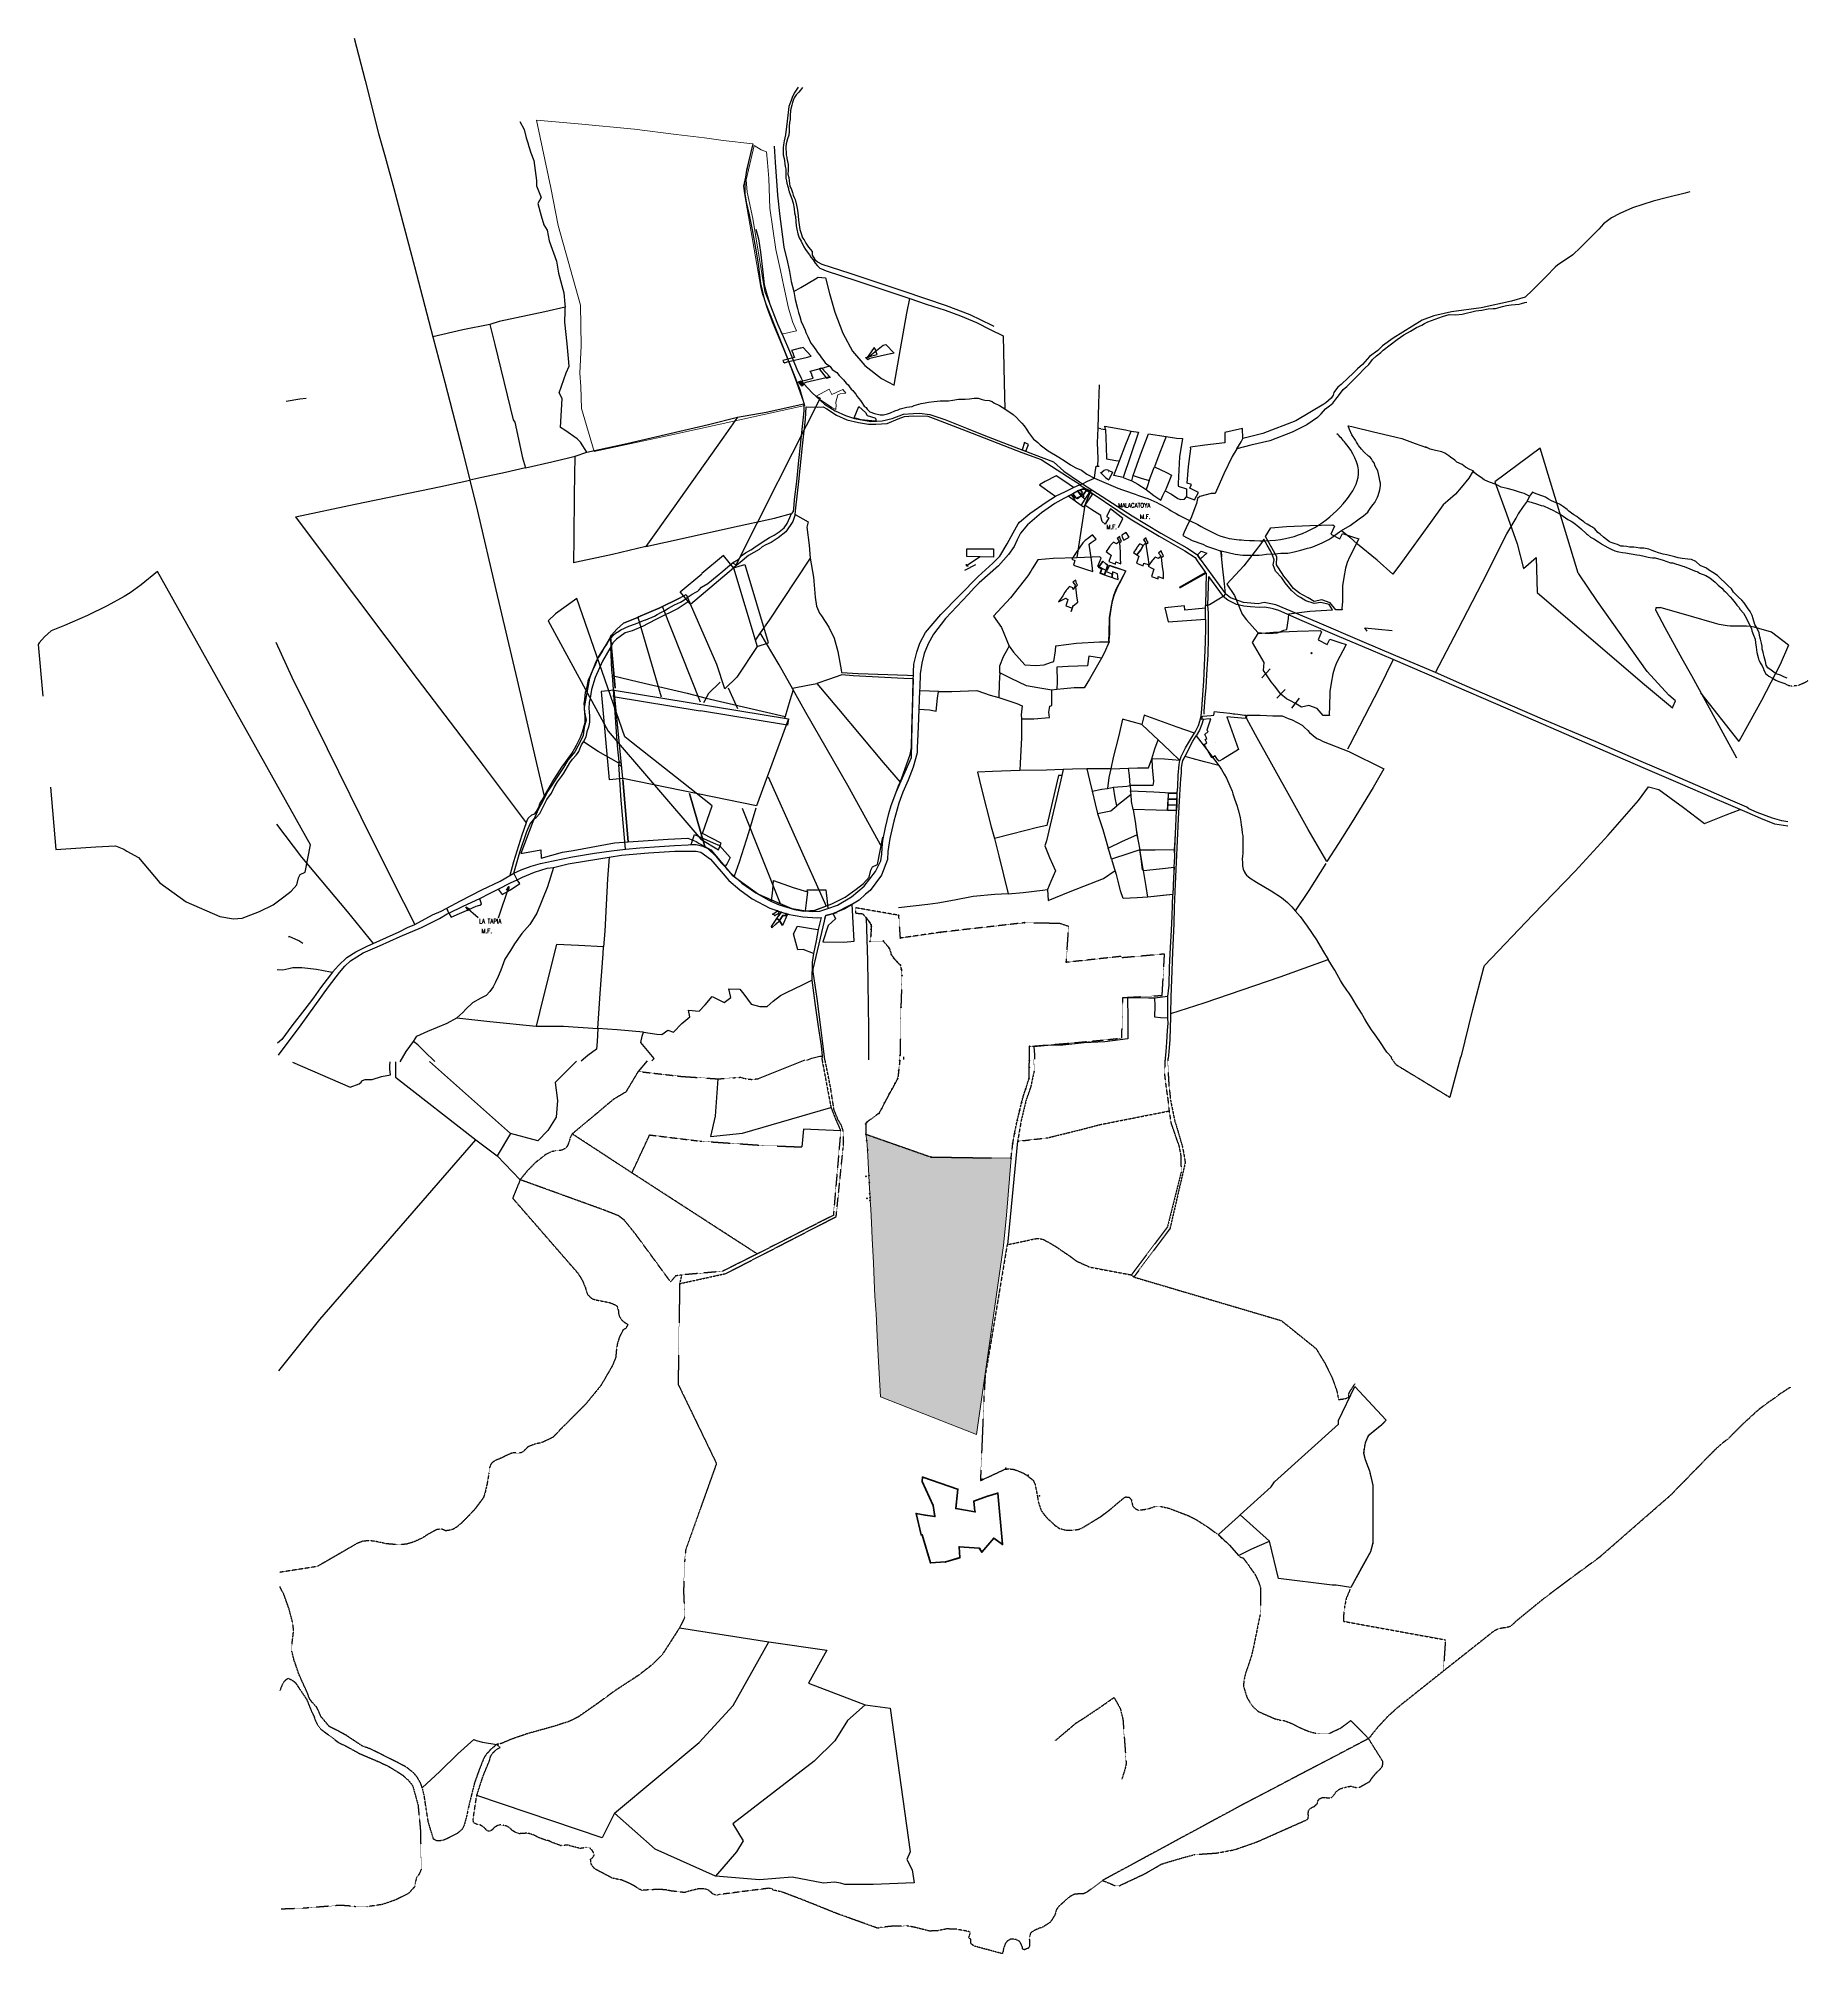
# Model space of a CAD drawing. Header units: metres. Extents: x 615852 to 645080, y 1301217 to 1325118.
# Drawn here: x 637113 to 645080, y 1315849 to 1324475 of the extents above; entities that cross this region are included whole.
import ezdxf
from ezdxf.enums import TextEntityAlignment as Align

# ---------------------------------------------------------------- set-up
doc = ezdxf.new("R2010")
doc.units = ezdxf.units.M
doc.header["$PDMODE"] = 32
doc.header["$PDSIZE"] = 0.5
doc.linetypes.add('HIDDEN', pattern=[0.375, 0.25, -0.125])
for name, color, linetype in [('-1', 7, 'Continuous'), ('-2', 1, 'Continuous'), ('-3', 7, 'Continuous'), ('2', 1, 'Continuous'), ('20', 7, 'Continuous'), ('Circulo', 2, 'Continuous'), ('CIRCULO PI', 2, 'Continuous'), ('CVL_CUADCON_LIN', 8, 'Continuous'), ('CVL_CUADCON_TIT', 1, 'Continuous')]:
    doc.layers.add(name, color=color, linetype=linetype)
for name, color, linetype, lineweight in [('1ER CEDULA', 7, 'Continuous', 0), ('Point', 5, 'Continuous', 100), ('Point_Name', 1, 'Continuous', 100)]:
    doc.layers.add(name, color=color, linetype=linetype, lineweight=lineweight)
doc.styles.add('MONOTXT4', font='monotxt4.shx')
doc.styles.add('ROMANS', font='ROMANS', dxfattribs={"height": 0.2})
doc.styles.get("Standard").update_dxf_attribs({"font": 'arial.ttf'})
doc.dimstyles.new('STANDARD$0', dxfattribs={"dimtxt": 0.6, "dimasz": 0.5, "dimexe": 0.125, "dimexo": 0.000625, "dimgap": 0.0625, "dimtad": 0, "dimzin": 1, "dimdsep": 46, "dimtxsty": 'ROMANS', "dimblk1": 'ARCHTICK', "dimblk2": 'ARCHTICK', "dimsah": 1, "dimcen": 2.5, "dimclrd": 1, "dimclre": 1, "dimclrt": 30, "dimaunit": 1, "dimadec": 0, "dimazin": 0, "dimtfac": 1, "dimtofl": 0, "dimtmove": 1, "dimatfit": 3, "dimldrblk": 'ARCHTICK', "dimfxl": 1, "dimtolj": 1, "dimtzin": 1, "dimarcsym": 0})

# ---------------------------------------------------------------- blocks, each defined once
blk = doc.blocks.new('f')
at = {"color": 2, "ltscale": 10, "flags": 128}
for points in [[(626128.5, 1343141.1), (626128.6, 1343140.4), (626128.6, 1343140.8), (626128.8, 1343140.8), (626128.6, 1343140.8), (626128.4, 1343140.7)], [(626142.9, 1343151), (626142.9, 1343150.4), (626142.9, 1343150.7), (626143.1, 1343150.7), (626142.9, 1343150.7), (626142.7, 1343150.7)], [(626147.5, 1343153.2), (626147.5, 1343152.6), (626147.5, 1343152.9), (626147.7, 1343152.9), (626147.5, 1343152.9), (626147.3, 1343152.9)], [(626156.7, 1343154.3), (626156.7, 1343153.7), (626156.7, 1343154), (626157, 1343154), (626156.7, 1343154), (626156.5, 1343154)], [(626165.5, 1343150.9), (626165.5, 1343150.2), (626165.5, 1343150.5), (626165.7, 1343150.5), (626165.5, 1343150.5), (626165.3, 1343150.5)]]:
    blk.add_lwpolyline(points, dxfattribs=at)
at = {"color": 3, "ltscale": 10, "flags": 128}
for points in [[(626128.6, 1343140.8), (626142.9, 1343150.7)], [(626128.6, 1343140.8), (626149.6, 1343118.7)], [(626147.5, 1343152.9), (626142.9, 1343150.7)], [(626156.7, 1343154), (626147.5, 1343152.9)], [(626165.5, 1343150.5), (626156.7, 1343154)]]:
    blk.add_lwpolyline(points, dxfattribs=at)
at = {"color": 1, "ltscale": 10, "flags": 128}
for points in [[(626149.6, 1343118.7), (626164.9, 1343108.9)], [(626164.6, 1343145), (626164.6, 1343144.3), (626164.6, 1343144.7), (626164.8, 1343144.7), (626164.6, 1343144.7), (626164.4, 1343144.7)], [(626181.7, 1343143.4), (626164.9, 1343108.9)]]:
    blk.add_lwpolyline(points, dxfattribs=at)
at = {"layer": '2', "color": 3, "linetype": 'Continuous'}
blk.add_line((626165.5, 1343150.5), (626181.7, 1343143.4), dxfattribs=at)
blk = doc.blocks.new('d1')
at = {"color": 3, "ltscale": 10}
for p, q in [((626129.7, 1343089.8), (626134.3, 1343097.3)), ((626133.2, 1343098.4), (626143.6, 1343112.6)), ((626134.3, 1343097.3), (626133.2, 1343098.4)), ((626157.7, 1343104.6), (626137.7, 1343071.9)), ((626143.6, 1343112.6), (626170.8, 1343097.3)), ((626098.2, 1343074.9), (626120.2, 1343087.3)), ((626137.7, 1343071.9), (626120.1, 1343043.9)), ((626120.2, 1343087.3), (626123.4, 1343083.2)), ((626123.4, 1343083.2), (626137.7, 1343071.9)), ((626127.8, 1343079.7), (626132.5, 1343087.4)), ((626137.7, 1343071.9), (626127.8, 1343079.7)), ((626132.5, 1343087.4), (626129.7, 1343089.8))]:
    blk.add_line(p, q, dxfattribs=at)
at = {"color": 3, "ltscale": 10, "flags": 128}
for points in [[(626104.6, 1343107.1), (626116, 1343113.5), (626125.7, 1343100.1), (626121.6, 1343095.6), (626124.3, 1343091.2), (626121.6, 1343085.5)], [(626116, 1343113.5), (626119.8, 1343115.6), (626124.6, 1343117.4), (626133.9, 1343117.6), (626142.3, 1343113.3), (626143.6, 1343112.6), (626133.2, 1343098.4), (626134.3, 1343097.3), (626129.7, 1343089.8), (626132.5, 1343087.4), (626127.8, 1343079.7), (626123.4, 1343083.2), (626121.6, 1343085.5), (626124.3, 1343091.2), (626121.6, 1343095.6), (626125.7, 1343100.1)]]:
    blk.add_lwpolyline(points, close=True, dxfattribs=at)
blk.add_lwpolyline([(626170.8, 1343097.3), (626132.6, 1343035.6)], dxfattribs=at)
at = {"color": 1, "ltscale": 10, "flags": 128}
blk.add_lwpolyline([(626153.9, 1343077.8), (626150.4, 1343079)], dxfattribs=at)
blk = doc.blocks.new('di')
at = {"color": 3, "ltscale": 10}
for p, q in [((626132.6, 1343035.6), (626061.7, 1343083)), ((626094.8, 1343067.9), (626077.2, 1343091.7)), ((626082.7, 1343094.7), (626098.2, 1343074.9)), ((626090.7, 1343063.6), (626094.8, 1343067.9))]:
    blk.add_line(p, q, dxfattribs=at)
at = {"color": 3, "ltscale": 10, "flags": 128}
blk.add_lwpolyline([(626104.6, 1343107.1), (626082.7, 1343094.7)], dxfattribs=at)
at = {"color": 4, "ltscale": 10, "flags": 128}
blk.add_lwpolyline([(626077.2, 1343091.7), (626061.7, 1343083)], dxfattribs=at)
at = {"color": 4}
blk.add_blockref('d1', (0, 0), dxfattribs=at)
blk = doc.blocks.new('d-1')
at = {"color": 3, "ltscale": 10}
blk.add_line((626077.2, 1343091.7), (626082.7, 1343094.7), dxfattribs=at)
at = {"color": 4}
blk.add_blockref('di', (0, 0), dxfattribs=at)
blk = doc.blocks.new('_ARCHTICK')
at = {"color": 0, "linetype": 'ByBlock', "const_width": 0.15}
blk.add_lwpolyline([(-0.5, -0.5), (0.5, 0.5)], dxfattribs=at)
blk = doc.blocks.new('*D69')
at = {"layer": 'CVL_CUADCON_TIT', "color": 1, "lineweight": -2, "ltscale": 0.5, "transparency": 16777216}
for p, q in [((639706.6, 1321539.2), (639647, 1321533.4)), ((639647.2, 1321533.5), (639666.4, 1321335.1)), ((639685.9, 1321135.2), (639666.6, 1321333.6)), ((639745.3, 1321141), (639685.7, 1321135.2))]:
    blk.add_line(p, q, dxfattribs=at)
at = {"layer": 'Defpoints', "color": 0, "ltscale": 0.5, "transparency": 16777216}
for p in [(639706.6, 1321539.2), (639685.9, 1321135.2), (639745.3, 1321141)]:
    blk.add_point(p, dxfattribs=at)
at = {"layer": 'CVL_CUADCON_TIT', "color": 1, "lineweight": -2, "ltscale": 0.5, "transparency": 16777216, "xscale": 0.5, "yscale": 0.5, "zscale": 0.5}
for p, rotation in [((639647.2, 1321533.5), 95.55085278129665), ((639685.9, 1321135.2), 275.5508527812966)]:
    blk.add_blockref('_ARCHTICK', p, dxfattribs=dict(at, rotation=rotation))
at = {"layer": 'CVL_CUADCON_TIT', "color": 30, "ltscale": 0.5, "transparency": 16777216, "insert": (639666.5, 1321334.4), "char_height": 0.2, "attachment_point": 5, "rotation": 275.55085, "style": 'ROMANS'}
blk.add_mtext('\\A1;400.09m.', dxfattribs=at)
blk = doc.blocks.new('*D70')
at = {"layer": 'CVL_CUADCON_TIT', "color": 1, "lineweight": -2, "ltscale": 0.5, "transparency": 16777216}
for p, q in [((639706.6, 1321539.2), (639702, 1321511.1)), ((639702, 1321511.2), (640093.4, 1321446.5)), ((640486.3, 1321381.7), (640094.9, 1321446.3)), ((640490.9, 1321409.7), (640486.2, 1321381.5))]:
    blk.add_line(p, q, dxfattribs=at)
at = {"layer": 'Defpoints', "color": 0, "ltscale": 0.5, "transparency": 16777216}
for p in [(639706.6, 1321539.2), (640486.3, 1321381.7), (640490.9, 1321409.7)]:
    blk.add_point(p, dxfattribs=at)
at = {"layer": 'CVL_CUADCON_TIT', "color": 1, "lineweight": -2, "ltscale": 0.5, "transparency": 16777216, "xscale": 0.5, "yscale": 0.5, "zscale": 0.5}
for p, rotation in [((639702, 1321511.2), 170.6214751906938), ((640486.3, 1321381.7), 350.6214751906938)]:
    blk.add_blockref('_ARCHTICK', p, dxfattribs=dict(at, rotation=rotation))
at = {"layer": 'CVL_CUADCON_TIT', "color": 30, "ltscale": 0.5, "transparency": 16777216, "insert": (640094.1, 1321446.4), "char_height": 0.2, "attachment_point": 5, "rotation": 350.62148, "style": 'ROMANS'}
blk.add_mtext('\\A1;794.88m.', dxfattribs=at)
blk = doc.blocks.new('*D74')
at = {"layer": 'CVL_CUADCON_TIT', "color": 1, "lineweight": -2, "ltscale": 0.5, "transparency": 16777216}
for p, q in [((640631, 1322986.6), (640653.6, 1322992.4)), ((640631, 1322986.6), (640631, 1322986.5)), ((640677.4, 1322998.5), (640654.8, 1322992.7)), ((640677.4, 1322998.5), (640677.5, 1322998.4))]:
    blk.add_line(p, q, dxfattribs=at)
at = {"layer": 'Defpoints', "color": 0, "ltscale": 0.5, "transparency": 16777216}
for p in [(640631, 1322986.6), (640677.4, 1322998.5), (640677.4, 1322998.5)]:
    blk.add_point(p, dxfattribs=at)
at = {"layer": 'CVL_CUADCON_TIT', "color": 1, "lineweight": -2, "ltscale": 0.5, "transparency": 16777216, "xscale": 0.5, "yscale": 0.5, "zscale": 0.5}
for p, rotation in [((640677.4, 1322998.5), 14.34814782453231), ((640631, 1322986.6), 194.3481478245323)]:
    blk.add_blockref('_ARCHTICK', p, dxfattribs=dict(at, rotation=rotation))
at = {"layer": 'CVL_CUADCON_TIT', "color": 30, "lineweight": 30, "ltscale": 0.5, "transparency": 16777216, "insert": (640654.2, 1322992.6), "char_height": 0.2, "attachment_point": 5, "rotation": 14.34815, "style": 'ROMANS'}
blk.add_mtext('\\A1;47.98m.', dxfattribs=at)
blk = doc.blocks.new('*D75')
at = {"layer": 'CVL_CUADCON_TIT', "color": 1, "lineweight": -2, "ltscale": 0.5, "transparency": 16777216}
for p, q in [((640548.9, 1322912.5), (640551.4, 1322909)), ((640551.3, 1322909.1), (640556.1, 1322912.5)), ((640561.9, 1322916.6), (640557.1, 1322913.2)), ((640559.5, 1322919.9), (640562, 1322916.4))]:
    blk.add_line(p, q, dxfattribs=at)
at = {"layer": 'Defpoints', "color": 0, "ltscale": 0.5, "transparency": 16777216}
for p in [(640548.9, 1322912.5), (640559.5, 1322919.9), (640551.3, 1322909.1)]:
    blk.add_point(p, dxfattribs=at)
at = {"layer": 'CVL_CUADCON_TIT', "color": 1, "lineweight": -2, "ltscale": 0.5, "transparency": 16777216, "xscale": 0.5, "yscale": 0.5, "zscale": 0.5}
for p, rotation in [((640561.9, 1322916.6), 35.03336904347411), ((640551.3, 1322909.1), 215.0333690434742)]:
    blk.add_blockref('_ARCHTICK', p, dxfattribs=dict(at, rotation=rotation))
at = {"layer": 'CVL_CUADCON_TIT', "color": 30, "lineweight": 30, "ltscale": 0.5, "transparency": 16777216, "insert": (640556.6, 1322912.8), "char_height": 0.2, "attachment_point": 5, "rotation": 35.03337, "style": 'ROMANS'}
blk.add_mtext('\\A1;12.96m.', dxfattribs=at)
blk = doc.blocks.new('*D76')
at = {"layer": 'CVL_CUADCON_TIT', "color": 1, "lineweight": -2, "ltscale": 0.5, "transparency": 16777216}
for p, q in [((640641, 1322988.9), (640630, 1322986.4)), ((640630, 1322986.4), (640630, 1322986.3)), ((640635.2, 1322988.9), (640635.1, 1322988.9)), ((640635.5, 1322987.7), (640635.2, 1322988.9)), ((640641, 1322988.9), (640641, 1322988.8))]:
    blk.add_line(p, q, dxfattribs=at)
at = {"layer": 'Defpoints', "color": 0, "ltscale": 0.5, "transparency": 16777216}
for p in [(640630, 1322986.4), (640630, 1322986.4), (640641, 1322988.9)]:
    blk.add_point(p, dxfattribs=at)
at = {"layer": 'CVL_CUADCON_TIT', "color": 1, "lineweight": -2, "ltscale": 0.5, "transparency": 16777216, "xscale": 0.5, "yscale": 0.5, "zscale": 0.5}
for p, rotation in [((640630, 1322986.4), 193.0242147990239), ((640641, 1322988.9), 13.02421479902388)]:
    blk.add_blockref('_ARCHTICK', p, dxfattribs=dict(at, rotation=rotation))
at = {"layer": 'CVL_CUADCON_TIT', "color": 30, "lineweight": 30, "ltscale": 0.5, "transparency": 16777216, "insert": (640634.5, 1322988.8), "char_height": 0.2, "attachment_point": 5, "rotation": 13.02421, "style": 'ROMANS'}
blk.add_mtext('\\A1;11.27m.', dxfattribs=at)
blk = doc.blocks.new('*D77')
at = {"layer": 'CVL_CUADCON_TIT', "color": 1, "lineweight": -2, "ltscale": 0.5, "transparency": 16777216}
for p, q in [((640661.5, 1322946.4), (640662.1, 1322943.9)), ((640662.1, 1322944), (640669.8, 1322945.9)), ((640678.6, 1322948.1), (640671, 1322946.2)), ((640678.1, 1322950.5), (640678.7, 1322948))]:
    blk.add_line(p, q, dxfattribs=at)
at = {"layer": 'Defpoints', "color": 0, "ltscale": 0.5, "transparency": 16777216}
for p in [(640661.5, 1322946.4), (640678.1, 1322950.5), (640678.6, 1322948.1)]:
    blk.add_point(p, dxfattribs=at)
at = {"layer": 'CVL_CUADCON_TIT', "color": 1, "lineweight": -2, "ltscale": 0.5, "transparency": 16777216, "xscale": 0.5, "yscale": 0.5, "zscale": 0.5}
for p, rotation in [((640662.1, 1322944), 193.9105771390533), ((640678.6, 1322948.1), 13.91057713905337)]:
    blk.add_blockref('_ARCHTICK', p, dxfattribs=dict(at, rotation=rotation))
at = {"layer": 'CVL_CUADCON_TIT', "color": 30, "lineweight": 30, "ltscale": 0.5, "transparency": 16777216, "insert": (640670.4, 1322946.1), "char_height": 0.2, "attachment_point": 5, "rotation": 13.91058, "style": 'ROMANS'}
blk.add_mtext('\\A1;17.03m.', dxfattribs=at)
blk = doc.blocks.new('*D71')
at = {"layer": 'CVL_CUADCON_TIT', "color": 1, "lineweight": -2, "ltscale": 0.5, "transparency": 16777216}
for p, q in [((640633.1, 1322854.6), (640444.9, 1322480.1)), ((640616.2, 1322863), (640633.2, 1322854.5)), ((640256, 1322104.3), (640444.3, 1322478.7)), ((640239.1, 1322112.8), (640256.2, 1322104.2))]:
    blk.add_line(p, q, dxfattribs=at)
at = {"layer": 'Defpoints', "color": 0, "ltscale": 0.5, "transparency": 16777216}
for p in [(640616.2, 1322863), (640633.1, 1322854.6), (640239.1, 1322112.8)]:
    blk.add_point(p, dxfattribs=at)
at = {"layer": 'CVL_CUADCON_TIT', "color": 1, "lineweight": -2, "ltscale": 0.5, "transparency": 16777216, "xscale": 0.5, "yscale": 0.5, "zscale": 0.5}
for p, rotation in [((640633.1, 1322854.6), 63.31671806371305), ((640256, 1322104.3), 243.316718063713)]:
    blk.add_blockref('_ARCHTICK', p, dxfattribs=dict(at, rotation=rotation))
at = {"layer": 'CVL_CUADCON_TIT', "color": 30, "ltscale": 0.5, "transparency": 16777216, "insert": (640444.6, 1322479.4), "char_height": 0.2, "attachment_point": 5, "rotation": 63.31672, "style": 'ROMANS'}
blk.add_mtext('\\A1;839.72m.', dxfattribs=at)
blk = doc.blocks.new('*D72')
at = {"layer": 'CVL_CUADCON_TIT', "color": 1, "lineweight": -2, "ltscale": 0.5, "transparency": 16777216}
for p, q in [((640198.3, 1322145.4), (640101.6, 1322064.2)), ((640244.3, 1322090.6), (640198.2, 1322145.5)), ((640003.7, 1321982), (640100.4, 1322063.2)), ((640049.8, 1321927.2), (640003.7, 1321982.1))]:
    blk.add_line(p, q, dxfattribs=at)
at = {"layer": 'Defpoints', "color": 0, "ltscale": 0.5, "transparency": 16777216}
for p in [(640198.3, 1322145.4), (640244.3, 1322090.6), (640049.8, 1321927.2)]:
    blk.add_point(p, dxfattribs=at)
at = {"layer": 'CVL_CUADCON_TIT', "color": 1, "lineweight": -2, "ltscale": 0.5, "transparency": 16777216, "xscale": 0.5, "yscale": 0.5, "zscale": 0.5}
for p, rotation in [((640198.3, 1322145.4), 40.02250144318512), ((640003.7, 1321982), 220.0225014431851)]:
    blk.add_blockref('_ARCHTICK', p, dxfattribs=dict(at, rotation=rotation))
at = {"layer": 'CVL_CUADCON_TIT', "color": 30, "ltscale": 0.5, "transparency": 16777216, "insert": (640101, 1322063.7), "char_height": 0.2, "attachment_point": 5, "rotation": 40.0225, "style": 'ROMANS'}
blk.add_mtext('\\A1;254.05m.', dxfattribs=at)
blk = doc.blocks.new('*D73')
at = {"layer": 'CVL_CUADCON_TIT', "color": 1, "lineweight": -2, "ltscale": 0.5, "transparency": 16777216}
for p, q in [((640244.3, 1322090.6), (640295.2, 1322105.9)), ((640295, 1322105.8), (640347.9, 1321929.6)), ((640401.3, 1321751.9), (640348.4, 1321928.2)), ((640350.5, 1321736.7), (640401.4, 1321751.9))]:
    blk.add_line(p, q, dxfattribs=at)
at = {"layer": 'Defpoints', "color": 0, "ltscale": 0.5, "transparency": 16777216}
for p in [(640244.3, 1322090.6), (640350.5, 1321736.7), (640401.3, 1321751.9)]:
    blk.add_point(p, dxfattribs=at)
at = {"layer": 'CVL_CUADCON_TIT', "color": 1, "lineweight": -2, "ltscale": 0.5, "transparency": 16777216, "xscale": 0.5, "yscale": 0.5, "zscale": 0.5}
for p, rotation in [((640295, 1322105.8), 106.7085637605248), ((640401.3, 1321751.9), 286.7085637605248)]:
    blk.add_blockref('_ARCHTICK', p, dxfattribs=dict(at, rotation=rotation))
at = {"layer": 'CVL_CUADCON_TIT', "color": 30, "ltscale": 0.5, "transparency": 16777216, "insert": (640348.2, 1321928.9), "char_height": 0.2, "attachment_point": 5, "rotation": 286.70856, "style": 'ROMANS'}
blk.add_mtext('\\A1;369.53m.', dxfattribs=at)

msp = doc.modelspace()

# ---------------------------------------------------------------- hatches: boundary and pattern name
at = {"layer": 'CIRCULO PI', "true_color": 0x000000}
h = msp.add_hatch(color=18, dxfattribs=at)
h.dxf.hatch_style = 1
h.paths.add_polyline_path([(641472.23221, 1319174.47129), (641493.38872, 1319431.45465), (641132.85276, 1319437.06536), (640839.56173, 1319539.89662), (640843.54341, 1319510.47981), (640847.27114, 1319469.39134), (640853.45188, 1319353.47562), (640854.49982, 1319322.21692), (640857.22175, 1319272.28311), (640858.44467, 1319253.78981), (640858.36425, 1319241.25272), (640861.3064, 1319201.54614), (640864.59902, 1319141.01737), (640868.21377, 1319070.81924), (640873.3955, 1318960.15871), (640877.24635, 1318881.19939), (640880.29307, 1318810.83689), (640883.83536, 1318751.0686), (640885.45492, 1318732.95279), (640888.8101, 1318663.68395), (640894.80247, 1318541.55493), (640905.48153, 1318356.66457), (641337.54231, 1318187.87499), (641458.9735, 1319038.47759)])
h.paths.add_polyline_path([(640858.20404, 1319241.2037), (640859.68989, 1319241.2037), (640859.68989, 1319242.16499), (640858.20404, 1319242.16499)], flags=25)
h.paths.add_polyline_path([(640858.28446, 1319253.74079), (640859.38183, 1319253.74079), (640859.38183, 1319254.70208), (640858.28446, 1319254.70208)], flags=25)
h.paths.add_polyline_path([(640857.06366, 1319272.23622), (640858.15678, 1319272.23622), (640858.15678, 1319273.18472), (640857.06366, 1319273.18472)], flags=25)
h.paths.add_polyline_path([(640854.33961, 1319321.91789), (640855.43698, 1319321.91789), (640855.43698, 1319322.87918), (640854.33961, 1319322.87918)], flags=25)
h.paths.add_polyline_path([(640853.29217, 1319353.4271), (640854.38852, 1319353.4271), (640854.38852, 1319354.38532), (640853.29217, 1319354.38532)], flags=25)
h.paths.add_polyline_path([(640847.11092, 1319469.34231), (640848.2083, 1319469.34231), (640848.2083, 1319470.3036), (640847.11092, 1319470.3036)], flags=25)
h.paths.add_polyline_path([(640843.38319, 1319510.43078), (640844.48056, 1319510.43078), (640844.48056, 1319511.39207), (640843.38319, 1319511.39207)], flags=25)

# ---------------------------------------------------------------- linework, layer by layer
at = {"layer": '-1', "color": 7, "linetype": 'Continuous'}
for p in [(641470.32802, 1318036.46517), (641570.61502, 1318004.19317), (641362.87702, 1317986.26417), (641620.75802, 1317910.96117)]:
    msp.add_point(p, dxfattribs=at)
at = {"layer": '-2', "color": 1, "linetype": 'Continuous'}
for p, q in [((638874.94202, 1319866.49317), (639239.19702, 1319542.77217)), ((639855.13602, 1319870.64917), (639814.48202, 1319822.52517)), ((640565.20802, 1319873.65917), (640355.36602, 1319789.75717)), ((643517.55902, 1319886.17517), (643469.35602, 1319705.91917)), ((639239.19702, 1319542.77217), (639179.97002, 1319442.00017)), ((641522.92802, 1319508.06517), (641476.80402, 1319042.17517)), ((639179.97002, 1319442.00017), (639282.84702, 1319334.72717)), ((640000.75002, 1317316.96717), (640402.97602, 1317254.49617))]:
    msp.add_line(p, q, dxfattribs=at)
for points in [[(638258.14302, 1319863.87817), (638517.26302, 1319751.33317), (638558.76302, 1319766.08717), (638566.68502, 1319774.42617), (638571.03202, 1319779.73617), (638573.33302, 1319782.26317), (638585.55102, 1319786.00517), (638616.05102, 1319786.85017), (638658.55602, 1319799.31217), (638699.76302, 1319806.44717)], [(638699.76302, 1319806.44717), (638696.59902, 1319833.39217), (638696.17502, 1319849.65317), (638698.29502, 1319865.74417)], [(638722.18902, 1319865.84617), (638722.32902, 1319796.41217), (639084.02502, 1319513.92317), (639179.97002, 1319442.00017)], [(639536.97202, 1319869.30017), (639440.39402, 1319773.06217), (639451.66202, 1319691.70917), (639444.66302, 1319616.04617), (639407.24902, 1319556.05117), (639362.02602, 1319509.56417), (639239.19702, 1319542.77217)], [(640173.65502, 1319789.00217), (640161.60302, 1319620.90017), (640140.54402, 1319529.31317), (640284.46602, 1319545.01517), (640682.52702, 1319659.88217)], [(640726.20502, 1319555.22917), (640559.02102, 1319562.26717), (640551.49102, 1319482.28917)], [(638196.55302, 1318474.86417), (638380.71602, 1318705.99517), (639084.02502, 1319513.92317)], [(639707.72802, 1316481.83317), (640088.79802, 1316799.76817), (640242.39602, 1316966.31117), (640402.97602, 1317254.49617)], [(640402.97602, 1317254.49617), (640664.53702, 1317216.18817), (640581.93502, 1317067.28217), (640836.07402, 1316970.08117)], [(640836.07402, 1316970.08117), (640756.42202, 1316900.16217), (640699.52502, 1316807.50717), (640607.56802, 1316717.08117), (640240.91102, 1316434.12117), (640287.27502, 1316357.65017), (640257.03502, 1316308.79217), (640162.68802, 1316198.56517)], [(640836.07402, 1316970.08117), (640949.34402, 1316955.72517), (641039.76302, 1316307.43317), (641024.08302, 1316272.97217), (641047.73102, 1316226.60517), (641057.59802, 1316168.88417), (640872.03502, 1316160.27617), (640744.20402, 1316160.23417), (640724.67102, 1316166.94817), (640698.26502, 1316171.67017), (640648.17702, 1316167.12517), (640508.29102, 1316194.58617), (640361.33802, 1316182.45817), (640162.68802, 1316198.56517)], [(638842.23002, 1316596.44917), (638921.13902, 1316670.18217), (639002.10802, 1316748.98417), (639073.85902, 1316814.37517), (639084.50702, 1316809.48817), (639113.69002, 1316801.19517), (639178.19202, 1316791.94017)], [(639707.72802, 1316481.83317), (639652.51902, 1316371.63917), (639087.54502, 1316561.78917)], [(640162.68802, 1316198.56517), (639890.37502, 1316319.74717), (639707.72802, 1316481.83317)]]:
    msp.add_lwpolyline(points, dxfattribs=at)
at = {"layer": '-2', "color": 7, "linetype": 'Continuous'}
msp.add_lwpolyline([(640643.59302, 1319891.63517), (640642.03902, 1319877.15217), (640644.05302, 1319873.99317)], dxfattribs=at)
at = {"layer": '-3', "color": 1, "linetype": 'HIDDEN'}
for p, q in [((640642.22202, 1319873.98517), (640682.52702, 1319659.88217)), ((639786.44802, 1319365.42317), (639517.46702, 1319541.20517)), ((640350.51702, 1319000.50517), (639786.44802, 1319365.42317)), ((640009.99402, 1318905.89017), (640001.15102, 1318866.81817)), ((642967.76102, 1318344.84217), (642993.44502, 1318348.00017)), ((642993.44502, 1318348.00017), (643015.59402, 1318355.49617)), ((643013.41872, 1318368.86243), (643020.87322, 1318383.57121)), ((643015.59402, 1318355.49617), (643013.41872, 1318368.86243)), ((643020.87322, 1318383.57121), (643042.22482, 1318416.3103)), ((643101.34902, 1318180.74717), (643087.72002, 1318149.83217)), ((643122.02702, 1318198.66717), (643101.34902, 1318180.74717)), ((643157.49602, 1318226.66517), (643122.02702, 1318198.66717)), ((643182.02302, 1318251.67617), (643157.49602, 1318226.66517)), ((643082.75202, 1318122.93217), (643080.86902, 1318102.87417)), ((643080.86902, 1318102.87417), (643087.58302, 1318074.38517)), ((643087.72002, 1318149.83217), (643082.75202, 1318122.93217)), ((643087.58302, 1318074.38517), (643106.63702, 1318023.97917)), ((643106.63702, 1318023.97917), (643123.06302, 1317957.07617)), ((643123.06302, 1317957.07617), (643122.74402, 1317699.23417)), ((642426.34802, 1317735.41817), (642444.55602, 1317718.04117)), ((643111.35602, 1317659.41517), (643068.26202, 1317582.17817)), ((643122.74402, 1317699.23417), (643111.35602, 1317659.41517)), ((642522.19881, 1317637.54742), (642538.39102, 1317631.39617)), ((642538.39102, 1317631.39617), (642557.06902, 1317606.64917)), ((642557.06902, 1317606.64917), (642592.64002, 1317556.15017)), ((643068.26202, 1317582.17817), (643023.10102, 1317498.60117)), ((642592.64002, 1317556.15017), (642605.71602, 1317529.14917)), ((642605.71602, 1317529.14917), (642616.73702, 1317498.09517)), ((642616.73702, 1317498.09517), (642617.08102, 1317417.31117)), ((642617.08102, 1317417.31117), (642615.09802, 1317377.94717)), ((642615.09802, 1317377.94717), (642583.28702, 1317222.15017)), ((642583.28702, 1317222.15017), (642574.20002, 1317185.11217)), ((642574.20002, 1317185.11217), (642549.42902, 1317112.85317)), ((642542.93302, 1317085.20017), (642539.22102, 1317055.49917)), ((642539.22102, 1317055.49917), (642555.46802, 1317003.07617)), ((642549.42902, 1317112.85317), (642542.93302, 1317085.20017)), ((642555.46802, 1317003.07617), (642570.33702, 1316978.86017)), ((642570.33702, 1316978.86017), (642582.45102, 1316962.53317)), ((642582.45102, 1316962.53317), (642607.99902, 1316939.52617)), ((642607.99902, 1316939.52617), (642681.78602, 1316907.35717)), ((642681.78602, 1316907.35717), (642700.81902, 1316902.16917)), ((642700.81902, 1316902.16917), (642724.18202, 1316898.73517)), ((642724.18202, 1316898.73517), (642755.88702, 1316886.87117)), ((642755.88702, 1316886.87117), (642810.38702, 1316859.89117)), ((642977.63702, 1316865.55417), (643022.53802, 1316899.08717)), ((643022.53802, 1316899.08717), (643103.44102, 1316817.84917)), ((642810.38702, 1316859.89117), (642834.73402, 1316850.35417)), ((642834.73402, 1316850.35417), (642865.44302, 1316842.30617)), ((642865.44302, 1316842.30617), (642893.13802, 1316841.13417)), ((642893.13802, 1316841.13417), (642925.15902, 1316841.20817)), ((642925.15902, 1316841.20817), (642977.63702, 1316865.55417))]:
    msp.add_line(p, q, dxfattribs=at)
for points in [[(645080.40902, 1321581.35917), (645069.89902, 1321574.32017), (645059.25302, 1321569.18617), (645038.96902, 1321560.70317), (645020.17902, 1321558.32717), (645007.73702, 1321556.74317), (644988.17902, 1321560.97017)], [(639814.48202, 1319822.52517), (639758.60002, 1319729.60917), (639701.75202, 1319695.63517), (639622.62502, 1319629.01617), (639517.46702, 1319541.20517)], [(639814.48202, 1319822.52517), (640009.79602, 1319800.08617), (640173.65502, 1319789.00217)], [(640001.15102, 1318866.81817), (640209.52502, 1318912.64117), (640705.90602, 1319168.70517), (640737.50202, 1319479.20917), (640739.68302, 1319507.90317), (640739.28702, 1319529.49817), (640738.38602, 1319551.85817), (640729.38202, 1319579.85217), (640714.77002, 1319604.57617), (640696.20002, 1319650.15217), (640680.21502, 1319753.12517), (640655.93502, 1319874.04317)], [(641596.25302, 1319878.03017), (641597.24902, 1319824.42517), (641581.36802, 1319751.35317), (641561.50402, 1319694.30817), (641538.91102, 1319600.95117), (641522.92802, 1319508.06517), (641657.70002, 1319523.56417), (641793.83602, 1319557.09217), (641895.62602, 1319583.44617), (642204.97002, 1319644.45017)], [(642199.57202, 1319880.58717), (642200.53102, 1319817.72617), (642203.80502, 1319763.09017), (642211.57602, 1319693.18817), (642229.41002, 1319603.66817), (642245.14902, 1319551.24817), (642265.62202, 1319480.51217), (642273.53702, 1319438.55217), (642277.46202, 1319411.34817), (642208.83402, 1319114.51617), (642046.33002, 1318896.70917)], [(642186.86902, 1319880.53317), (642183.97702, 1319810.96017), (642190.55502, 1319756.30617), (642199.14902, 1319698.08417), (642204.97002, 1319644.45017)], [(643204.18002, 1319884.84617), (643224.63102, 1319854.63717), (643469.35602, 1319705.91917)], [(640173.65502, 1319789.00217), (640251.95802, 1319794.65817), (640267.97502, 1319795.83817), (640276.36202, 1319796.04517), (640287.02002, 1319792.93617), (640300.72602, 1319789.55717), (640316.97902, 1319787.43317), (640325.87002, 1319786.62117), (640355.36602, 1319789.75717)], [(640682.52702, 1319659.88217), (640702.84502, 1319608.19917), (640726.20502, 1319555.22917)], [(642204.97002, 1319644.45017), (642213.57702, 1319588.76917), (642229.35802, 1319544.47817), (642237.36202, 1319519.79217), (642248.64302, 1319489.75317), (642257.55302, 1319443.72217), (642259.19702, 1319368.52017), (642197.43602, 1319121.94717), (642035.19802, 1318906.42517)], [(640726.20502, 1319555.22917), (640693.22802, 1319174.36517), (640350.51702, 1319000.50517)], [(639517.46702, 1319541.20517), (639508.75002, 1319526.52017), (639503.82702, 1319508.25717), (639498.93002, 1319495.07517), (639494.81802, 1319486.20717), (639487.65002, 1319476.08617), (639470.07002, 1319467.54817), (639441.59202, 1319464.66017), (639421.49202, 1319460.20117), (639398.81402, 1319448.64317), (639350.33302, 1319410.81117), (639316.86502, 1319376.70517), (639282.84702, 1319334.72717)], [(639786.44802, 1319365.42317), (639866.11502, 1319536.44717), (640092.91402, 1319508.75017), (640382.52602, 1319489.08317), (640551.49102, 1319482.28917)], [(639282.84702, 1319334.72717), (639249.12502, 1319251.59417), (639543.18802, 1318913.59917), (639561.83802, 1318883.51817), (639571.38202, 1318861.61717), (639576.90602, 1318848.63117), (639580.63202, 1318832.09717), (639587.92002, 1318816.30617), (639604.35602, 1318800.21017), (639620.08302, 1318794.53317), (639686.34402, 1318781.45817), (639701.05302, 1318775.53217), (639709.67502, 1318771.92717), (639719.04502, 1318765.52417), (639725.04202, 1318745.67517), (639726.23702, 1318731.18917), (639729.22902, 1318719.99417), (639738.55902, 1318705.97017), (639745.88402, 1318697.29217), (639767.92202, 1318683.45017), (639758.67902, 1318665.21217), (639745.42402, 1318657.41117), (639730.01702, 1318626.76017), (639720.71602, 1318597.34517), (639716.23802, 1318566.88617), (639713.01702, 1318533.88017), (639697.31702, 1318495.60917), (639645.77802, 1318407.24217), (639579.02602, 1318325.56517), (639485.77702, 1318231.08217), (639467.90302, 1318214.67117), (639451.79702, 1318196.21717), (639430.33802, 1318174.74517), (639397.47302, 1318158.92617), (639377.85902, 1318150.14517), (639355.21802, 1318145.70017), (639342.49102, 1318141.70717), (639318.29602, 1318131.68217), (639306.80102, 1318120.31517), (639297.60402, 1318110.96817), (639286.90202, 1318105.44017), (639271.63902, 1318102.73117), (639255.64402, 1318105.61617), (639238.84802, 1318101.13817), (639196.04602, 1318080.54817), (639173.12502, 1318071.02417), (639158.59402, 1318062.21417), (639150.41002, 1318052.35317), (639143.96902, 1318035.36917), (639142.33102, 1318013.53217), (639133.94902, 1317965.31317), (639125.88402, 1317929.28517), (639117.36102, 1317902.91417), (639080.25202, 1317852.82417), (639064.40802, 1317835.89317), (639047.28502, 1317817.19217), (639020.97302, 1317790.92017), (639005.91102, 1317777.79517), (638994.42602, 1317768.46117), (638979.89602, 1317759.90617), (638960.81202, 1317755.18617), (638946.82702, 1317753.74117), (638928.31802, 1317761.97417), (638905.93602, 1317758.54417), (638866.94402, 1317737.42517), (638842.97202, 1317721.30117), (638803.74302, 1317703.48617), (638772.43502, 1317694.00917), (638738.87002, 1317690.38817), (638680.95302, 1317695.28617), (638654.29902, 1317701.02517), (638627.64302, 1317706.51017), (638601.73502, 1317709.19617), (638574.02102, 1317706.55817), (638551.61302, 1317698.04717), (638369.61702, 1317593.14017), (638200.29402, 1317566.42917)], [(640009.99402, 1318905.89017), (639983.28802, 1318901.72117), (639960.27902, 1318875.17817), (639806.59502, 1319084.60417), (639777.55802, 1319121.09417), (639751.54802, 1319152.99517), (639725.72702, 1319172.44617), (639653.95202, 1319200.54017), (639282.84702, 1319334.72717)], [(641476.80402, 1319042.17517), (641475.26402, 1319039.13517), (641391.60102, 1318538.14517), (641376.67702, 1318453.63617), (641371.36402, 1318359.92817), (641355.41702, 1317979.73117), (641464.96102, 1318030.93717), (641483.77702, 1318032.86317), (641507.14302, 1318030.19117), (641547.46902, 1318014.46817), (641565.19902, 1318002.93717), (641583.93102, 1317988.60617), (641593.79702, 1317979.91317), (641601.58702, 1317962.84917), (641612.23002, 1317907.91817), (641615.92002, 1317884.27217), (641628.43302, 1317846.85917), (641639.02502, 1317831.04917), (641652.41202, 1317815.22417), (641688.31802, 1317780.21917), (641710.60102, 1317764.59717), (641740.29602, 1317757.06317), (641764.94102, 1317755.90817), (641795.45702, 1317759.80117), (641811.49702, 1317765.55317), (641896.39302, 1317817.40617), (641936.19202, 1317847.15817), (642000.76902, 1317901.41117), (642009.43602, 1317906.44317), (642024.42102, 1317904.83517), (642028.72002, 1317900.74617), (642035.03502, 1317893.34317), (642038.25902, 1317877.82917), (642039.74502, 1317870.45417), (642042.24702, 1317862.81917), (642053.38102, 1317853.61117), (642067.32202, 1317846.42017), (642108.77602, 1317852.28317), (642142.38102, 1317863.77917), (642164.49402, 1317864.41717), (642206.12302, 1317854.78317), (642294.38702, 1317821.00817), (642328.09602, 1317803.54417), (642381.54102, 1317769.20217), (642421.72905, 1317738.90083)], [(641476.80402, 1319042.17517), (641606.81102, 1319069.89417), (641617.49002, 1319070.85017), (641637.54302, 1319066.41917), (641658.07202, 1319055.63417), (641691.01202, 1319036.65017), (641713.54902, 1319021.02717), (641761.15902, 1318988.75117), (641788.24702, 1318968.53017), (641847.06702, 1318941.77917), (641899.36602, 1318931.57717), (642035.19802, 1318906.42517)], [(640350.51702, 1319000.50517), (640194.32602, 1318922.12617), (640009.99402, 1318905.89017)], [(640001.15102, 1318866.81817), (639994.23002, 1318413.66317), (640166.71902, 1318056.79217), (640027.98102, 1317667.88717), (640023.12502, 1317613.55117), (640018.62602, 1317480.97117), (640023.86602, 1317364.08717), (640000.75002, 1317316.96717)], [(642035.19802, 1318906.42517), (642046.33002, 1318896.70917), (642709.87802, 1318700.67017), (642866.53402, 1318574.55017), (642905.84302, 1318509.55017), (642937.03602, 1318447.89817), (642960.08902, 1318384.51417), (642967.76102, 1318344.84217)], [(645001.94402, 1318399.92217), (644954.97002, 1318369.47117), (644930.22102, 1318350.55817), (644895.28102, 1318326.62117), (644856.49802, 1318296.86417), (644791.38502, 1318237.27917), (644745.91402, 1318191.80917), (644724.19802, 1318169.83017), (644688.22202, 1318142.08917), (644656.04402, 1318111.78617), (644462.38302, 1317913.46117), (644141.74102, 1317633.79817), (644015.97302, 1317541.27717), (643896.06602, 1317451.77017), (643777.90302, 1317355.39517), (643764.11802, 1317343.53317), (643750.07302, 1317330.40317), (643738.84502, 1317321.57517), (643718.23802, 1317317.37217), (643707.04802, 1317315.65717), (643687.71502, 1317312.20917), (643667.58702, 1317302.16117), (643646.91702, 1317285.76617), (643439.71002, 1317121.81117)], [(638842.23002, 1316596.44917), (638834.71502, 1316617.57617), (638819.85602, 1316643.57117), (638803.94602, 1316662.96717), (638770.28402, 1316689.57617), (638735.30702, 1316707.80917), (638608.82302, 1316771.26717), (638572.55002, 1316784.42717), (638499.86202, 1316832.59517), (638455.25802, 1316856.47117), (638424.08102, 1316872.14217), (638386.95002, 1316916.04517), (638375.64302, 1316941.00417), (638366.59202, 1316959.85317), (638347.63502, 1316979.77517), (638334.51102, 1316997.37717), (638324.48902, 1317025.12317), (638287.55102, 1317106.11317), (638274.53502, 1317144.54617), (638264.76702, 1317172.29017), (638254.80502, 1317211.46717), (638255.74002, 1317244.74017), (638259.71102, 1317275.45617), (638263.16802, 1317305.15817), (638258.77102, 1317339.47717), (638242.32502, 1317402.57017), (638219.02802, 1317467.73417), (638200.55502, 1317503.15517)], [(643020.04019, 1317491.26929), (643002.25802, 1317448.67417), (642993.90102, 1317405.28217), (642990.42102, 1317371.26117), (642989.78402, 1317346.36917), (643449.08102, 1317262.74717), (643439.71002, 1317121.81117)], [(640000.75002, 1317316.96717), (639921.84302, 1317194.71317), (639880.71502, 1317153.53717), (639817.94302, 1317104.35517), (639707.27202, 1317031.81617), (639634.05802, 1316978.12017), (639542.74902, 1316914.61717), (639502.23802, 1316894.77717), (639438.59902, 1316874.30517), (639315.67302, 1316839.94017), (639242.09802, 1316814.69717), (639199.81702, 1316796.39117), (639178.19202, 1316791.94017)], [(638202.48602, 1317034.20717), (638214.66402, 1317066.64117), (638223.36402, 1317078.02317), (638233.06502, 1317086.60617), (638239.94402, 1317089.86917), (638260.72302, 1317078.32117), (638271.09702, 1317069.62517), (638322.29202, 1316993.38117), (638337.34102, 1316954.93717), (638347.63802, 1316931.25417), (638355.43602, 1316915.71517), (638358.93002, 1316903.50117), (638368.73702, 1316883.37717), (638386.15302, 1316860.16217), (638464.62702, 1316800.78517), (638507.97402, 1316779.45617), (638559.66802, 1316750.71317), (638649.43502, 1316712.61117), (638689.23502, 1316693.58917), (638710.51602, 1316680.76717), (638751.80602, 1316654.87717), (638779.12802, 1316630.84417), (638798.82502, 1316606.60017), (638822.77402, 1316520.09417), (638833.40002, 1316412.57917), (638837.79202, 1316230.15817), (638830.85002, 1316214.70117), (638825.71202, 1316204.06117), (638816.75502, 1316191.91817), (638812.88202, 1316180.25417), (638810.00802, 1316165.02817), (638808.92302, 1316151.82517), (638779.79002, 1316120.48917), (638721.18502, 1316090.84317), (638661.61402, 1316070.85617), (638592.18202, 1316060.57717), (638543.64202, 1316060.59717), (638506.30602, 1316064.87117), (638468.95902, 1316066.86017), (638395.73702, 1316060.92117), (638306.24502, 1316053.80417), (638206.53902, 1316049.81517)], [(643439.71002, 1317121.81117), (643274.60502, 1316990.39017), (643241.94102, 1316964.40817), (643191.64602, 1316919.98217), (643144.11102, 1316868.68117), (643103.44102, 1316817.84917)], [(641692.91027, 1316809.17902), (641755.44727, 1316862.17402), (641787.60927, 1316889.42802), (641823.81127, 1316911.57902), (641897.51327, 1316961.20902), (641956.94427, 1317003.29702), (641984.89727, 1316953.85802), (641997.09127, 1316903.74502), (642011.81627, 1316704.75402), (642006.09827, 1316680.14502), (641992.40027, 1316636.02002)], [(639178.19202, 1316791.94017), (639151.39402, 1316769.99017), (639132.22802, 1316749.52217), (639120.70802, 1316733.32817), (639099.34102, 1316680.35617), (639077.67802, 1316619.51017), (639063.92902, 1316565.47817), (639048.34602, 1316500.78817), (639042.60302, 1316471.35217), (639030.68302, 1316426.96417), (639020.16602, 1316408.22417), (639001.53102, 1316392.07117), (638952.60502, 1316366.68917), (638941.65202, 1316361.67117), (638924.35102, 1316357.95717), (638906.81502, 1316357.80217), (638893.63702, 1316364.98917), (638881.88102, 1316401.38217), (638869.39102, 1316443.11417), (638859.30002, 1316506.67917), (638854.88102, 1316536.68017), (638850.45202, 1316564.64817), (638842.23002, 1316596.44917)], [(639087.54502, 1316561.78917), (639116.20702, 1316649.26917), (639145.28902, 1316719.72617), (639149.69702, 1316736.72217), (639157.65002, 1316751.15717), (639171.95402, 1316765.04817), (639180.37502, 1316771.85917), (639192.86002, 1316778.14017), (639178.19202, 1316791.94017)], [(641905.19102, 1316179.09917), (641941.96402, 1316164.41217), (641963.77002, 1316154.89017), (641980.80002, 1316155.30317), (642095.95102, 1316209.77917), (642128.32102, 1316228.14117), (642169.10602, 1316252.04517), (642199.90802, 1316262.03317), (642269.64602, 1316282.21717), (642321.30702, 1316296.15217), (642416.89502, 1316302.47217), (642498.04002, 1316317.25717), (642598.85902, 1316352.25417), (642823.26802, 1316451.84117), (642830.66802, 1316457.64317), (642832.25202, 1316469.06517), (642831.55102, 1316481.00917), (642832.88702, 1316493.70317), (642836.47402, 1316499.27117), (642847.44502, 1316507.59317), (642858.90702, 1316512.60917), (642872.18402, 1316524.47317), (642874.79102, 1316537.16017), (642881.70102, 1316546.52117), (642895.71202, 1316553.04717), (642908.16402, 1316552.97717), (642921.11302, 1316550.61717), (642935.10302, 1316553.07917), (642947.61302, 1316564.18617), (642957.60202, 1316579.11817), (642971.89202, 1316590.46917), (642988.18802, 1316596.47417), (643013.88502, 1316602.17217), (643023.55002, 1316603.64117), (643037.25402, 1316600.00817), (643048.17002, 1316597.66017), (643061.39002, 1316598.60217), (643108.54002, 1316624.75617), (643118.27602, 1316639.94317), (643128.50902, 1316653.09517), (643141.54202, 1316666.99317), (643152.52402, 1316677.34717), (643166.07802, 1316693.78317), (643167.96502, 1316714.60317), (643103.44102, 1316817.84917)], [(643103.44102, 1316817.84917), (642530.84602, 1316517.75817), (641905.19102, 1316179.09917)], [(641905.19102, 1316179.09917), (641834.77502, 1316126.14917), (641820.50702, 1316119.11617), (641798.64702, 1316118.22317), (641782.38202, 1316118.06117), (641757.66802, 1316106.00617), (641742.09502, 1316092.37617), (641724.47902, 1316076.72617), (641707.37102, 1316061.07217), (641697.13302, 1316047.15817), (641691.43102, 1316025.59717), (641676.56002, 1316000.27817), (641667.35202, 1315988.89817), (641635.47902, 1315968.50117), (641620.20602, 1315963.50617), (641607.21602, 1315957.99017), (641587.59402, 1315947.68617), (641580.95002, 1315940.61017), (641576.04002, 1315924.88817), (641575.48202, 1315915.23817), (641576.67102, 1315899.48117), (641576.84902, 1315884.74617), (641571.45702, 1315874.10717), (641564.07302, 1315871.35417), (641554.39402, 1315867.09017), (641548.80902, 1315868.39217), (641545.52002, 1315871.20517), (641543.79902, 1315882.39217), (641537.00902, 1315896.14817), (641531.21102, 1315905.32617), (641518.28502, 1315912.00317), (641506.10102, 1315914.86617), (641492.12402, 1315914.94517), (641478.10802, 1315907.40317), (641468.39302, 1315896.28017), (641462.21502, 1315881.07317), (641458.07702, 1315867.12417), (641457.27202, 1315859.00017), (641453.91802, 1315849.36617), (641326.77402, 1315883.61417), (641312.60102, 1315894.87117), (641311.68402, 1315914.18317), (641306.61502, 1315916.75217), (641303.58902, 1315921.34117), (641309.02402, 1315940.36317), (641308.54802, 1315946.46317), (641299.41802, 1315950.07017), (641243.81402, 1315960.03717), (641203.41002, 1315960.77217), (641162.19702, 1315952.36717), (641126.10402, 1315951.30017), (641053.76802, 1315969.23617), (641024.06202, 1315974.48417), (640948.31902, 1315972.37017), (640910.17302, 1315967.50417), (640892.62002, 1315964.04717), (640703.89502, 1316031.92017), (640649.37102, 1316054.07417), (640550.20902, 1316093.75317), (640459.65902, 1316127.79517), (640423.35702, 1316135.36717), (640416.52902, 1316141.75617), (640401.54602, 1316143.87317), (640180.81002, 1316115.64817), (640171.14002, 1316113.16217), (640160.98102, 1316114.23517), (640151.84902, 1316117.58917), (640143.75402, 1316124.74817), (640128.57102, 1316137.28117), (640110.55102, 1316141.95517), (640088.18802, 1316142.08117), (640058.92402, 1316134.62517), (640039.58502, 1316129.90717), (640024.56302, 1316124.40317), (639959.54402, 1316132.13617), (639937.96802, 1316137.08417), (639907.98802, 1316138.52317), (639876.21502, 1316137.43217), (639860.20002, 1316136.50617), (639844.18502, 1316135.58017), (639831.72502, 1316134.12617), (639815.75402, 1316141.83717), (639797.77302, 1316153.87717), (639769.13302, 1316168.77317), (639738.70202, 1316181.39217), (639709.25102, 1316186.89217), (639696.81402, 1316190.01117), (639626.35802, 1316227.24217), (639614.70802, 1316235.18317), (639608.15102, 1316244.87317), (639603.36002, 1316252.01317), (639600.63002, 1316264.73017), (639600.42602, 1316274.38417), (639609.36502, 1316282.97117), (639616.27802, 1316292.83917), (639614.54702, 1316302.24817), (639607.74802, 1316314.22617), (639597.38702, 1316325.46217), (639579.35102, 1316327.08817), (639554.17302, 1316323.41917), (639539.19702, 1316326.80617), (639514.57802, 1316333.04117), (639500.37002, 1316337.69417), (639481.81602, 1316337.29017), (639465.79702, 1316335.60217), (639451.84902, 1316341.26917), (639429.52702, 1316349.27017), (639411.02002, 1316358.01117), (639395.02802, 1316361.65817), (639363.57602, 1316373.26617), (639344.82302, 1316383.53317), (639326.55602, 1316389.47917), (639313.10302, 1316392.60317), (639298.86002, 1316390.39717), (639278.01802, 1316389.75217), (639262.79802, 1316395.17317), (639249.37002, 1316403.12317), (639238.74902, 1316413.34417), (639224.06102, 1316423.33417), (639206.04002, 1316427.75417), (639191.05402, 1316429.36317), (639179.08802, 1316425.11217), (639167.36102, 1316418.06517), (639158.92802, 1316408.96717), (639151.52902, 1316403.42017), (639140.58902, 1316400.94117), (639134.24602, 1316403.00917), (639117.81602, 1316420.12217), (639101.34702, 1316429.86817), (639090.16802, 1316430.43917), (639074.45302, 1316438.40317), (639070.71002, 1316451.63317), (639087.54502, 1316561.78917)]]:
    msp.add_lwpolyline(points, dxfattribs=at)
at = {"layer": '-3', "color": 1, "linetype": 'HIDDEN', "elevation": 35.4026}
msp.add_lwpolyline([(641493.38872, 1319431.45465), (641501.35603, 1319497.60572), (641509.03218, 1319543.07337), (641521.09631, 1319601.56484), (641532.83017, 1319647.6829), (641540.51957, 1319681.54625), (641547.4684, 1319707.97565), (641559.55443, 1319743.37893), (641574.36019, 1319790.09448), (641575.22969, 1319840.48986), (641575.96301, 1319871.92482), (641577.22403, 1319935.14089), (641747.31633, 1319948.98899), (641901.16261, 1319963.17023), (641991.99308, 1319972.45966), (641996.60137, 1320154.99636), (642173.73587, 1320164.74039), (642184.44669, 1320350.96603), (641991.8789, 1320334.07474), (641992.14723, 1320340.72839), (641741.90672, 1320313.59422), (641753.13589, 1320474.87327), (641712.78415, 1320488.37528), (641554.07932, 1320491.84765), (641176.453, 1320449.02289), (640995.32955, 1320422.91632), (640987.92797, 1320525.56637), (640791.98869, 1320559.55442), (640793.70144, 1320535.5588), (640825.25466, 1320532.62771), (640842.10589, 1320512.92003), (640856.06714, 1320494.61611), (640862.49213, 1320482.81578), (640863.89003, 1320475.19397), (640863.30301, 1320462.14534), (640861.9914, 1320436.6848), (640858.70144, 1320408.98493), (640917.66467, 1320409.32381), (640944.31134, 1320379.03183), (640954.38677, 1320348.79779), (640964.98556, 1320332.81458), (640979.69243, 1320316.50293), (640994.74397, 1320301.55177), (640999.00693, 1320282.83196), (641002.30142, 1320254.41017), (640997.10973, 1320110.64293), (640993.64703, 1319894.9138), (640992.26814, 1319871.82294), (640987.23697, 1319826.7482), (640983.51987, 1319791.7377), (640970.42117, 1319768.51773), (640957.56235, 1319743.67611), (640945.2861, 1319723.01476), (640923.39005, 1319680.65047), (640910.51373, 1319655.21254), (640898.21361, 1319634.03489), (640843.96673, 1319593.88355), (640839.07546, 1319585.58499), (640839.56173, 1319539.89662), (641132.85276, 1319437.06536), (641493.38872, 1319431.45465)], dxfattribs=at)
at = {"color": 1}
for p, q in [((639911.7449, 1321910.21187), (639807.69995, 1321865.61494)), ((639911.7449, 1321910.21187), (639807.69995, 1321865.61494)), ((639999.88445, 1321954.31963), (639911.7449, 1321910.21187)), ((639999.88445, 1321954.31963), (639911.7449, 1321910.21187)), ((639717.95391, 1321813.77878), (639694.75685, 1321786.83995)), ((639717.95391, 1321813.77878), (639694.75685, 1321786.83995)), ((639748.7014, 1321841.20197), (639717.95391, 1321813.77878)), ((639748.7014, 1321841.20197), (639717.95391, 1321813.77878)), ((639807.69995, 1321865.61494), (639748.7014, 1321841.20197)), ((639807.69995, 1321865.61494), (639748.7014, 1321841.20197)), ((639694.75685, 1321786.83995), (639690.3785, 1321779.67129)), ((639694.75685, 1321786.83995), (639690.3785, 1321779.67129)), ((639690.3785, 1321779.67129), (639710.05377, 1321547.72782)), ((639690.3785, 1321779.67129), (639710.05377, 1321547.72782)), ((639745.35671, 1321136.7469), (639769.70707, 1320856.72421)), ((639745.35671, 1321136.7469), (639769.70707, 1320856.72421)), ((639769.70707, 1320856.72421), (639949.91681, 1320868.74221)), ((639769.70707, 1320856.72421), (639949.91681, 1320868.74221)), ((639949.91681, 1320868.74221), (640037.78171, 1320872.61059)), ((639949.91681, 1320868.74221), (640037.78171, 1320872.61059)), ((640037.78171, 1320872.61059), (640074.96146, 1320857.58804)), ((640037.78171, 1320872.61059), (640074.96146, 1320857.58804)), ((640074.96146, 1320857.58804), (640089.5223, 1320849.6078)), ((640074.96146, 1320857.58804), (640089.5223, 1320849.6078)), ((640089.5223, 1320849.6078), (640141.29409, 1320819.77929)), ((640089.5223, 1320849.6078), (640141.29409, 1320819.77929)), ((640892.2573, 1320754.53611), (640916.12777, 1320877.13383)), ((640892.2573, 1320754.53611), (640916.12777, 1320877.13383)), ((640141.29409, 1320819.77929), (640237.30688, 1320706.49294)), ((640141.29409, 1320819.77929), (640237.30688, 1320706.49294)), ((640237.30688, 1320706.49294), (640356.44786, 1320620.3859)), ((640237.30688, 1320706.49294), (640356.44786, 1320620.3859)), ((640828.90915, 1320669.16132), (640853.91259, 1320696.90755)), ((640828.90915, 1320669.16132), (640853.91259, 1320696.90755)), ((640853.91259, 1320696.90755), (640862.29923, 1320729.26845)), ((640853.91259, 1320696.90755), (640862.29923, 1320729.26845)), ((640862.29923, 1320729.26845), (640869.12977, 1320744.15632)), ((640862.29923, 1320729.26845), (640869.12977, 1320744.15632)), ((640869.12977, 1320744.15632), (640892.2573, 1320754.53611)), ((640869.12977, 1320744.15632), (640892.2573, 1320754.53611)), ((640356.44786, 1320620.3859), (640507.89178, 1320554.88975)), ((640356.44786, 1320620.3859), (640507.89178, 1320554.88975)), ((640686.45759, 1320577.10007), (640747.15698, 1320607.64169)), ((640686.45759, 1320577.10007), (640747.15698, 1320607.64169)), ((640747.15698, 1320607.64169), (640796.21907, 1320642.66437)), ((640747.15698, 1320607.64169), (640796.21907, 1320642.66437)), ((640796.21907, 1320642.66437), (640828.90915, 1320669.16132)), ((640796.21907, 1320642.66437), (640828.90915, 1320669.16132)), ((640507.89178, 1320554.88975), (640569.97356, 1320543.59993)), ((640507.89178, 1320554.88975), (640569.97356, 1320543.59993)), ((640569.97356, 1320543.59993), (640607.73641, 1320547.36455)), ((640569.97356, 1320543.59993), (640607.73641, 1320547.36455)), ((640607.73641, 1320547.36455), (640686.45759, 1320577.10007)), ((640607.73641, 1320547.36455), (640686.45759, 1320577.10007))]:
    msp.add_line(p, q, dxfattribs=at)
at = {"color": 1, "ltscale": 0.5}
for p, q in [((640420.36644, 1320531.25552), (640442.00245, 1320545.85323)), ((640429.26699, 1320523.97334), (640420.36644, 1320531.25552)), ((640445.06454, 1320532.80779), (640429.26699, 1320523.97334)), ((640450.9365, 1320502.58477), (640439.26096, 1320511.35071)), ((640449.23016, 1320541.01069), (640445.06454, 1320532.80779)), ((640450.9365, 1320502.58477), (640465.75629, 1320524.91444)), ((640450.9365, 1320502.58477), (640463.78899, 1320479.09048)), ((640458.59224, 1320540.16723), (640479.82291, 1320533.34458)), ((640487.14202, 1320530.64817), (640463.78899, 1320479.09048)), ((640480.479, 1320524.01763), (640465.75629, 1320524.91444)), ((640479.82291, 1320533.34458), (640487.14202, 1320530.64817)), ((640479.82291, 1320533.34458), (640480.479, 1320524.01763)), ((640414.80439, 1320474.89408), (640416.05558, 1320469.3331)), ((640416.05558, 1320469.3331), (640436.38627, 1320487.22135))]:
    msp.add_line(p, q, dxfattribs=at)
at = {"color": 1}
for points in [[(640787.1673, 1322766.49803), (640807.52436, 1322817.06412), (640838.6186, 1322790.37127), (640846.20824, 1322775.86699), (640879.61367, 1322765.69428), (640884.20723, 1322761.57505), (640884.87102, 1322750.47488), (640850.24837, 1322754.53581), (640817.88232, 1322756.40549), (640787.16796, 1322766.49792)], [(637168.33117, 1321102.19102), (637192.68154, 1320822.16834), (637372.89127, 1320834.18633), (637460.75618, 1320838.05471), (637497.93592, 1320823.03216), (637512.49677, 1320815.05192), (637564.26856, 1320785.22341), (637660.28134, 1320671.93706), (637779.42233, 1320585.83002), (637930.86625, 1320520.33387), (637992.94803, 1320509.04405), (638030.71088, 1320512.80867), (638109.43206, 1320542.54419), (638170.13144, 1320573.08581), (638219.19353, 1320608.10849), (638251.88362, 1320634.60544), (638276.88706, 1320662.35168), (638285.27369, 1320694.71257), (638292.10423, 1320709.60044), (638315.23177, 1320719.98023), (638339.10223, 1320842.57795), (637650.50674, 1322073.42311), (637575.8232, 1322014.45024), (637526.89401, 1321978.07343), (637499.22824, 1321961.50031), (637422.85892, 1321919.76375), (637334.71937, 1321875.65599), (637230.67442, 1321831.05906), (637171.67587, 1321806.64609), (637140.92838, 1321779.2229), (637117.73131, 1321752.28407), (637113.35297, 1321745.11541), (637133.02824, 1321513.17194)], [(639710.05377, 1321547.72782), (639690.3785, 1321779.67129), (639671.928, 1321748.17792), (639636.44949, 1321690.57759), (639623.21796, 1321667.55957), (639594.67032, 1321593.73712), (639571.71127, 1321461.0894), (639572.24328, 1321439.94612), (639580.65203, 1321404.2738), (639570.87969, 1321372.12628), (639566.73041, 1321334.95712), (639556.80625, 1321312.61183), (639529.39458, 1321261.83888), (639497.84636, 1321224.21548), (639478.42478, 1321191.32109), (639407.5738, 1321085.31926), (639385.27865, 1321039.22842), (639363.60397, 1321002.26448), (639340.43842, 1320947.13375), (639286.71036, 1320803.87774), (639375.36064, 1320821.00675), (639377.15685, 1320782.59877), (639473.06294, 1320809.65679), (639522.11102, 1320817.03556), (639708.30264, 1320852.29104), (639769.70707, 1320856.72421), (639745.35671, 1321136.7469)]]:
    msp.add_lwpolyline(points, dxfattribs=at)
at = {"color": 1, "ltscale": 10, "flags": 128}
for points in [[(641917.58558, 1322483.72647), (641917.58558, 1322483.03249), (641917.58558, 1322483.37948), (641917.8227, 1322483.37948), (641917.58558, 1322483.37948), (641917.37136, 1322483.37948)], [(641750.10215, 1322412.77605), (641771.38243, 1322423.87183), (641786.34753, 1322403.59649), (641808.69237, 1322415.24751), (641793.72737, 1322435.52275), (641809.18256, 1322443.58134), (641814.02247, 1322445.18949), (641823.32211, 1322445.1141), (641831.56653, 1322440.55718), (641846.7275, 1322431.42272), (641859.5757, 1322423.68169), (641819.41996, 1322363.1874), (641750.10215, 1322412.77605)]]:
    msp.add_lwpolyline(points, dxfattribs=at)
at = {"color": 1, "lineweight": 30}
msp.add_lwpolyline([(641913.93547, 1322058.53914), (641921.27909, 1322056.02301), (641948.08449, 1322046.99687), (641949.30213, 1322062.16719), (641919.4187, 1322073.612), (641913.93547, 1322058.53914)], close=True, dxfattribs=at)
at = {"color": 1}
for points in [[(640176.63347, 1320820.55034), (640187.63227, 1320851.02634), (640104.55587, 1320893.92824), (640147.11917, 1321018.87774), (640010.58437, 1321126.33614), (639784.76357, 1321305.07894), (639753.63767, 1321329.15384), (639537.93547, 1321952.45564), (639442.69267, 1321883.86614), (639409.39947, 1321851.79164), (639678.58777, 1321354.10594), (640096.55497, 1320868.81714)], [(642369.27242, 1321858.65657), (642368.97802, 1321908.35567), (642275.69092, 1321899.05077), (642273.69842, 1321919.45367), (642186.36702, 1321910.39417), (642201.21182, 1321846.49587)]]:
    msp.add_lwpolyline(points, close=True, dxfattribs=at)
at = {"color": 1, "ltscale": 0.5, "flags": 128}
for points in [[(640414.80439, 1320474.89408), (640439.26096, 1320511.35071)], [(640452.49087, 1320499.7434), (640436.38627, 1320487.22135)], [(640439.26096, 1320511.35071), (640448.11881, 1320524.55482)], [(640442.00245, 1320545.85323), (640449.23016, 1320541.01069)], [(640458.59224, 1320540.16723), (640448.11881, 1320524.55482)], [(640655.32964, 1320506.46255), (640656.91064, 1320517.34834), (640659.89802, 1320525.19917)]]:
    msp.add_lwpolyline(points, dxfattribs=at)
for points in [[(640439.26096, 1320511.35071), (640450.9365, 1320502.58477), (640452.49087, 1320499.7434), (640436.38627, 1320487.22135), (640416.05558, 1320469.3331), (640414.80439, 1320474.89408)], [(640442.00245, 1320545.85323), (640449.23016, 1320541.01069), (640445.06454, 1320532.80779), (640429.26699, 1320523.97334), (640420.36644, 1320531.25552)], [(640458.59224, 1320540.16723), (640479.82291, 1320533.34458), (640480.479, 1320524.01763), (640465.75629, 1320524.91444), (640450.9365, 1320502.58477), (640439.26096, 1320511.35071)], [(640479.82291, 1320533.34458), (640487.14202, 1320530.64817), (640463.78899, 1320479.09048), (640450.9365, 1320502.58477), (640465.75629, 1320524.91444), (640480.479, 1320524.01763)], [(642525.42181, 1317825.30293), (642517.98814, 1317818.6154), (642427.1919, 1317736.93342), (642453.31087, 1317711.67114), (642463.34201, 1317703.02092), (642477.55586, 1317689.69867), (642517.2668, 1317641.96008), (642577.41044, 1317672.18501), (642656.72776, 1317707.5853), (642525.42181, 1317825.30293)]]:
    msp.add_lwpolyline(points, close=True, dxfattribs=at)
at = {"color": 4, "lineweight": 0, "elevation": 35.24098}
msp.add_lwpolyline([(640839.56173, 1319539.89662), (641132.85276, 1319437.06536)], dxfattribs=at)
at = {"color": 7, "lineweight": 0, "true_color": 0xffffff, "elevation": 35.42385}
msp.add_lwpolyline([(640905.48153, 1318356.66457), (640894.80247, 1318541.55493), (640888.8101, 1318663.68395), (640885.45492, 1318732.95279), (640883.83536, 1318751.0686), (640880.29307, 1318810.83689), (640877.24635, 1318881.19939), (640873.3955, 1318960.15871), (640868.21377, 1319070.81924), (640864.59902, 1319141.01737), (640861.3064, 1319201.54614), (640858.36425, 1319241.25272), (640858.44467, 1319253.78981), (640857.22175, 1319272.28311), (640854.49982, 1319322.21692), (640853.45188, 1319353.47562), (640847.27114, 1319469.39134), (640843.54341, 1319510.47981), (640839.56173, 1319539.89662), (641132.85276, 1319437.06536), (641493.38872, 1319431.45465), (641472.23221, 1319174.47129), (641458.9735, 1319038.47759), (641337.54231, 1318187.87499), (640905.48153, 1318356.66457)], dxfattribs=at)
at = {"color": 1, "ltscale": 0.5}
for p in [(640420.36644, 1320531.25552), (640429.26699, 1320523.97334), (640439.26096, 1320511.35071), (640442.00245, 1320545.85323), (640445.06454, 1320532.80779), (640448.11881, 1320524.55482), (640449.23016, 1320541.01069), (640450.9365, 1320502.58477), (640452.49087, 1320499.7434), (640458.59224, 1320540.16723), (640465.75629, 1320524.91444), (640479.82291, 1320533.34458), (640480.479, 1320524.01763), (640487.14202, 1320530.64817), (640488.68613, 1320530.36447), (640414.80439, 1320474.89408), (640436.38627, 1320487.22135)]:
    msp.add_point(p, dxfattribs=at)
at = {"layer": '1ER CEDULA', "color": 1, "ltscale": 0.5, "flags": 128}
for points in [[(640564.2968, 1322820.74624), (639979.91251, 1322691.88781), (639615.82539, 1322613.93139), (639559.36607, 1322808.46202), (639555.91726, 1322907.43032), (639550.97847, 1322966.77855), (639557.04133, 1323090.54739), (639554.73058, 1323272.66155), (639453.59334, 1323632.3751), (639421.00024, 1323801.81318), (639356.52311, 1324106.28443), (639544.52425, 1324089.20053), (639797.9259, 1324065.16685), (639985.43588, 1324042.35356), (640113.77784, 1324026.13307), (640196.79394, 1324015.40122), (640330.97302, 1323999.88817), (640288.66035, 1323809.49502), (640292.59074, 1323775.99921), (640366.03525, 1323352.55512), (640374.20348, 1323320.5517), (640436.94787, 1323161.82449), (640544.11696, 1322892.82148)], [(640461.26712, 1323143.26247), (640457.20992, 1323153.26757), (640402.01682, 1323287.82157), (640384.50432, 1323333.51837), (640331.06692, 1323662.94127), (640304.79202, 1323782.61217), (640301.16612, 1323838.32157), (640336.93072, 1323991.60954), (640368.30082, 1323972.89297), (640392.49372, 1323964.12497), (640397.03632, 1323915.25227), (640402.67532, 1323843.13217), (640407.24462, 1323709.54487), (640433.76232, 1323524.32557), (640455.04792, 1323428.95497), (640470.64462, 1323357.09737), (640491.88552, 1323260.34657), (640510.66002, 1323194.96797), (640527.16822, 1323157.63917)], [(640704.01772, 1322803.12957), (640686.89332, 1322812.55057), (640657.76602, 1322831.78217), (640626.41102, 1322852.51917), (640616.23212, 1322863.04777), (640674.76332, 1322895.29697), (640685.78462, 1322870.56567), (640723.02722, 1322887.94897), (640736.35382, 1322894.16927), (640749.29282, 1322876.57877), (640723.39722, 1322873.92257), (640713.76802, 1322869.31047), (640704.71142, 1322836.46047), (640706.25682, 1322818.36517), (640704.95282, 1322809.32717)], [(642238.40102, 1320997.37317), (642221.35602, 1320619.23217), (642109.54002, 1320607.27017), (642043.03002, 1321001.59917)]]:
    msp.add_lwpolyline(points, close=True, dxfattribs=at)
msp.add_lwpolyline([(640330.97302, 1323999.88817), (640288.66035, 1323809.49502), (640292.59074, 1323775.99921), (640366.03525, 1323352.55512)], dxfattribs=at)
at = {"layer": '1ER CEDULA', "color": 1, "lineweight": 0}
for p in [(640018.26117, 1321964.36268), (639904.63823, 1321907.16572), (639787.58777, 1321857.29273), (640055.51565, 1320865.44516), (640271.23325, 1320681.97325), (640789.54763, 1320637.902), (640525.15497, 1320551.75037)]:
    msp.add_point(p, dxfattribs=at)
at = {"layer": '2', "color": 1, "linetype": 'Continuous'}
for p, q in [((640344.91202, 1323615.83617), (640356.00102, 1323572.60717)), ((640356.00102, 1323572.60717), (640364.76902, 1323512.35417)), ((640364.76902, 1323512.35417), (640376.01502, 1323422.36117)), ((640376.01502, 1323422.36117), (640382.24702, 1323364.65517)), ((640382.24702, 1323364.65517), (640394.59602, 1323316.08617)), ((640394.59602, 1323316.08617), (640406.71202, 1323277.68417)), ((640406.71202, 1323277.68417), (640441.58902, 1323188.65717)), ((640441.58902, 1323188.65717), (640467.89502, 1323132.43417)), ((640467.89502, 1323132.43417), (640495.19802, 1323066.29717)), ((640495.19802, 1323066.29717), (640529.07402, 1322984.89717)), ((640529.07402, 1322984.89717), (640548.04702, 1322944.95517)), ((640548.04702, 1322944.95517), (640553.77739, 1322932.40234)), ((640560.01758, 1322919.37667), (640597.45202, 1322878.26317)), ((640597.45202, 1322878.26317), (640653.75102, 1322827.82117)), ((640653.75102, 1322827.82117), (640701.19902, 1322797.22317)), ((640701.19902, 1322797.22317), (640748.66802, 1322777.04417)), ((640748.66802, 1322777.04417), (640788.78302, 1322763.48917)), ((640788.78302, 1322763.48917), (640861.41802, 1322749.35717)), ((640861.41802, 1322749.35717), (640912.49102, 1322751.79117)), ((640912.49102, 1322751.79117), (640957.73802, 1322762.62317)), ((640957.73802, 1322762.62317), (641009.60802, 1322781.82917)), ((641009.60802, 1322781.82917), (641053.31702, 1322786.05717)), ((641053.31702, 1322786.05717), (641081.26702, 1322787.01417)), ((641081.26702, 1322787.01417), (641081.26702, 1322787.01417)), ((641081.26702, 1322787.01417), (641127.75002, 1322781.32417)), ((641127.75002, 1322781.32417), (641195.54002, 1322759.07017)), ((641195.54002, 1322759.07017), (641292.25902, 1322719.47117)), ((641292.25902, 1322719.47117), (641363.59402, 1322691.11017)), ((641363.59402, 1322691.11017), (641437.21602, 1322662.74317)), ((641437.21602, 1322662.74317), (641597.15302, 1322601.40817)), ((641897.44702, 1322715.64817), (641884.49702, 1322719.23417)), ((641897.44702, 1322715.64817), (641919.03902, 1322713.56917)), ((642034.87902, 1322705.95417), (642067.13702, 1322701.56517)), ((642112.09102, 1322693.84517), (642191.08402, 1322682.49517)), ((639531.28802, 1322592.82217), (639583.15602, 1322611.01117)), ((641597.15302, 1322601.40817), (641684.22802, 1322567.16717)), ((641684.22802, 1322567.16717), (641730.89002, 1322525.13317)), ((641730.89002, 1322525.13317), (641801.16802, 1322477.45817)), ((642037.46202, 1322481.53317), (642043.35602, 1322505.91917)), ((641774.69202, 1322452.09917), (641804.70002, 1322465.25217)), ((641801.16802, 1322477.45817), (641814.61602, 1322469.04317)), ((641804.70002, 1322465.25217), (641814.61602, 1322469.04317)), ((643828.26202, 1322412.67717), (643817.29202, 1322391.09817)), ((642981.37802, 1322258.16817), (643018.66502, 1322228.35317)), ((642438.74802, 1322166.80617), (642441.23302, 1322139.60717)), ((642458.92702, 1321973.60917), (642448.99302, 1321961.43017)), ((639994.05202, 1321906.90417), (639899.18702, 1321860.59517)), ((640044.10551, 1321939.75374), (639994.05202, 1321906.90417)), ((642378.53302, 1321921.42417), (642369.13202, 1321921.44417)), ((639756.52502, 1321798.37617), (639733.37002, 1321781.65117)), ((639787.02902, 1321805.93617), (639756.52502, 1321798.37617)), ((639836.11102, 1321828.19817), (639787.02902, 1321805.93617)), ((639856.71002, 1321837.55817), (639836.11102, 1321828.19817)), ((639899.18702, 1321860.59517), (639856.71002, 1321837.55817)), ((640362.98902, 1321797.34617), (640343.17122, 1321766.64975)), ((639693.64902, 1321740.56317), (639686.25402, 1321727.10917)), ((639701.80702, 1321753.76217), (639693.64902, 1321740.56317)), ((639717.33602, 1321768.72417), (639701.80702, 1321753.76217)), ((639733.37002, 1321781.65117), (639717.33602, 1321768.72417)), ((643213.91802, 1321677.19417), (643151.40402, 1321548.72617)), ((640184.31144, 1321574.93296), (640130.19802, 1321522.33917)), ((640512.86602, 1321540.59017), (640509.07002, 1321547.96917)), ((641053.12402, 1321590.78417), (641053.66102, 1321605.01617)), ((641698.87202, 1321543.16117), (641676.76102, 1321540.15817)), ((643151.40402, 1321548.72617), (643018.25002, 1321293.84017)), ((640130.19802, 1321522.33917), (640120.75802, 1321503.29817)), ((643018.25002, 1321293.84017), (643008.5628, 1321274.32849)), ((639727.09002, 1321204.23317), (639740.0516, 1321195.3059)), ((639738.91182, 1321207.03335), (639727.11902, 1321218.21217)), ((641727.84702, 1321181.44317), (641722.20302, 1321155.02317)), ((641942.54602, 1321185.81717), (641834.05502, 1321184.52217)), ((641927.37002, 1321096.13417), (641955.33002, 1321102.17417)), ((642029.79002, 1321110.40417), (642031.01102, 1321086.76517)), ((642034.02402, 1321069.47617), (642031.01102, 1321086.76517)), ((642911.13399, 1320758.44181), (642833.95702, 1320637.25017)), ((639235.95102, 1320704.34217), (639255.02802, 1320714.97617)), ((639269.19602, 1320685.97217), (639255.02802, 1320714.97617)), ((639231.89702, 1320656.00517), (639183.71002, 1320513.22817)), ((642833.95702, 1320637.25017), (642773.29802, 1320545.37617)), ((638961.96602, 1320535.14917), (638952.10502, 1320558.29817)), ((639038.25602, 1320563.20017), (639093.58202, 1320515.01317)), ((640638.03002, 1320516.35017), (640624.70602, 1320462.24417))]:
    msp.add_line(p, q, dxfattribs=at)
at = {"layer": '2', "color": 1, "linetype": 'Continuous', "lineweight": 30}
for p, q in [((641238.04902, 1320593.10417), (641163.07102, 1320579.79317)), ((641322.94302, 1320609.69817), (641238.04902, 1320593.10417)), ((641420.52502, 1320618.89517), (641322.94302, 1320609.69817)), ((641481.00102, 1320622.32517), (641420.52502, 1320618.89517)), ((641118.08902, 1320574.55117), (640987.21202, 1320559.57917)), ((641163.07102, 1320579.79317), (641118.08902, 1320574.55117)), ((641009.19302, 1319887.81117), (641008.39402, 1319875.53817))]:
    msp.add_line(p, q, dxfattribs=at)
at = {"layer": '2', "linetype": 'Continuous'}
msp.add_line((642198.80802, 1320160.53717), (642141.37102, 1320152.27217), dxfattribs=at)
at = {"layer": '2', "color": 1, "linetype": 'Continuous'}
for points in [[(638535.16402, 1324474.99317), (638585.08602, 1324285.69317), (638645.56602, 1324046.15417), (638675.32802, 1323940.87317), (638714.92202, 1323798.97317), (638807.94402, 1323447.03117), (638890.36902, 1323130.94617)], [(640535.51902, 1324254.36817), (640519.72002, 1324231.78217), (640509.51802, 1324212.74217), (640502.62202, 1324195.47517), (640497.25602, 1324180.49117), (640493.16402, 1324167.53817), (640484.89602, 1324101.22217), (640477.40302, 1324041.00417), (640471.24902, 1324013.82317), (640468.92402, 1323995.52917), (640467.62702, 1323982.82417), (640466.79702, 1323949.78617), (640472.35202, 1323933.25517), (640473.09302, 1323923.34117), (640474.58602, 1323907.83517), (640476.34302, 1323897.41117), (640478.85802, 1323885.20617), (640479.08602, 1323872.75217), (640478.54202, 1323855.21717), (640479.03002, 1323845.55817), (640481.54302, 1323832.59117), (640483.80902, 1323822.42117), (640488.09602, 1323806.90817), (640491.38002, 1323798.00617), (640491.62402, 1323792.92217), (640493.64402, 1323787.07317), (640494.39902, 1323783.25917), (640506.27402, 1323751.46517), (640512.58602, 1323732.13617), (640516.85602, 1323708.74517), (640518.34102, 1323689.68117), (640522.62602, 1323672.89717), (640524.10302, 1323650.02117), (640525.84202, 1323631.21017), (640528.85902, 1323615.70017), (640532.62502, 1323594.34417), (640539.19402, 1323576.28517), (640548.81602, 1323560.76117), (640560.96002, 1323535.82917), (640568.30402, 1323524.12217), (640575.65002, 1323513.68717), (640585.52902, 1323499.43317), (640591.86102, 1323489.76217), (640602.50602, 1323477.28617), (640611.62302, 1323463.03417), (640622.01302, 1323450.30517), (640632.15602, 1323440.37117), (640640.28002, 1323437.55817), (640660.58602, 1323427.85817)], [(640554.31702, 1324252.80317), (640537.25402, 1324233.01617), (640525.03202, 1324220.58817), (640516.87502, 1324207.64417), (640512.78402, 1324195.19917), (640508.95302, 1324185.29517), (640506.13502, 1324174.37317), (640503.82502, 1324163.19517), (640500.49602, 1324150.24017), (640499.43102, 1324127.11517), (640499.14002, 1324109.32517), (640496.06302, 1324095.60717), (640494.75802, 1324078.83617), (640494.45502, 1324055.20017), (640492.38702, 1324038.17717), (640487.27302, 1324022.43017), (640481.12902, 1324000.07817), (640479.82902, 1323985.84817), (640479.04602, 1323975.68417), (640480.03802, 1323964.24517), (640481.27902, 1323950.01017), (640483.28602, 1323937.80617), (640483.28502, 1323937.29817), (640484.03902, 1323933.23017), (640489.31902, 1323906.53317), (640489.26502, 1323880.61017), (640488.21402, 1323863.58417), (640493.00802, 1323847.81617), (640493.73902, 1323832.82017), (640497.50102, 1323808.92217), (640503.06802, 1323797.98117), (640508.62002, 1323780.17917), (640512.15302, 1323768.48017), (640516.95802, 1323757.79617), (640522.02202, 1323749.14417), (640527.81102, 1323723.20817), (640532.08402, 1323700.58017), (640534.06602, 1323676.17717), (640536.31102, 1323656.09517), (640542.82802, 1323613.63717), (640547.87402, 1323596.34417), (640554.94702, 1323576.76017), (640561.27902, 1323567.08917), (640569.37902, 1323552.58517), (640582.04602, 1323534.76817), (640589.64502, 1323523.82317), (640597.24802, 1323514.65717), (640597.46902, 1323498.90017), (640609.87902, 1323479.55817), (640622.55802, 1323467.84017), (640641.59302, 1323458.14217), (640766.76402, 1323416.70417), (641009.99702, 1323336.38617), (641201.43202, 1323271.93417), (641307.29502, 1323231.30017), (641407.55302, 1323183.05317), (641415.92902, 1323178.96917)], [(639281.36102, 1324099.70517), (639300.34202, 1324064.08317), (639310.68302, 1324027.46417), (639317.74802, 1324003.81317), (639322.54302, 1323988.29917), (639331.37502, 1323959.05317), (639345.27802, 1323924.71317), (639356.26802, 1323833.95817), (639356.98202, 1323810.57517), (639377.19802, 1323757.66817), (639362.91402, 1323730.50417), (639377.78802, 1323674.81417), (639389.13802, 1323634.38017), (639404.08002, 1323611.47517), (639413.88802, 1323562.65717), (639447.23702, 1323471.85417), (639456.27102, 1323417.95517), (639479.96802, 1323328.44417), (639484.69202, 1323278.36617), (639485.93302, 1323264.63917)], [(640330.97302, 1323999.88817), (640319.44802, 1323955.69017), (640302.77802, 1323880.75017), (640294.28402, 1323828.15917), (640295.18902, 1323774.27717), (640295.18902, 1323774.27717), (640300.44602, 1323736.65217), (640314.04802, 1323679.69317), (640327.62902, 1323613.07717), (640342.19302, 1323529.68417), (640355.00302, 1323458.74917), (640364.98302, 1323370.53717), (640381.35502, 1323301.88217), (640397.01002, 1323254.83117), (640420.50702, 1323191.75217), (640466.77302, 1323081.35217), (640501.14602, 1322994.10517), (640521.11202, 1322943.23317), (640557.74202, 1322842.25717), (640560.76202, 1322828.27217)], [(640427.24402, 1323989.77217), (640431.15902, 1323917.07617), (640441.52102, 1323768.12217), (640451.74002, 1323673.04817), (640457.99602, 1323626.77917), (640470.50802, 1323534.24117), (640486.37602, 1323467.62017), (640495.17802, 1323424.14217), (640503.72502, 1323379.90117), (640514.55502, 1323334.13117)], [(644550.12702, 1323784.32717), (644528.51802, 1323778.27317), (644448.69802, 1323757.85617), (644384.89202, 1323741.47117), (644291.33202, 1323711.42517), (644235.13102, 1323686.63817), (644196.97802, 1323666.38617), (644161.60502, 1323638.75917), (644140.46902, 1323615.16717), (644102.78802, 1323577.63317), (644057.72602, 1323533.50617), (644022.33902, 1323499.27117), (643990.28002, 1323476.97317), (643955.68002, 1323454.42717), (643943.21102, 1323445.05017), (643903.48702, 1323401.92817), (643840.85802, 1323340.55617), (643807.76402, 1323309.62017)], [(640514.55502, 1323334.13117), (640547.11302, 1323352.10717), (640612.99902, 1323391.61517), (640624.70302, 1323399.46917)], [(640624.70302, 1323399.46917), (640657.97902, 1323396.09417), (640676.12502, 1323325.40217), (640700.34202, 1323241.73517), (640736.47802, 1323147.11417), (640779.24702, 1323065.44117), (640834.24702, 1323001.53317), (640910.09202, 1322942.40917), (640967.45102, 1322913.31417), (640994.97402, 1323075.91317), (641023.76402, 1323236.72917), (641037.36802, 1323303.54217)], [(640660.58602, 1323427.85817), (640799.21302, 1323382.07117), (641037.36802, 1323303.54217)], [(639485.93302, 1323264.63917), (639393.66102, 1323243.23217), (639188.79002, 1323199.44317), (639146.07802, 1323186.06417)], [(639583.15602, 1322611.01117), (639554.03102, 1322655.54917), (639539.32702, 1322671.33717), (639483.51202, 1322710.08617), (639464.48102, 1322721.81817), (639472.88302, 1322852.43417), (639458.96402, 1322879.14917), (639490.65502, 1322968.79717), (639502.91402, 1322999.26917), (639499.93502, 1323033.07817), (639494.48302, 1323099.42317), (639484.77602, 1323196.78317), (639485.89602, 1323246.84917), (639485.93302, 1323264.63917)], [(640514.55502, 1323334.13117), (640521.59402, 1323298.28117), (640531.92802, 1323258.10317), (640536.97302, 1323240.81017), (640541.76102, 1323221.48517), (640548.57502, 1323199.61317), (640558.94502, 1323176.97217), (640565.76902, 1323159.92917), (640568.79902, 1323150.51917), (640578.66902, 1323131.94517), (640591.56502, 1323102.18217), (640599.42102, 1323092.50817), (640613.60502, 1323071.38317), (640622.22102, 1323060.69117), (640630.83602, 1323049.49017), (640639.95502, 1323036.00017), (640650.85102, 1323022.25317), (640655.66202, 1323014.11017), (640679.50902, 1322997.03117), (640687.35802, 1322983.79917), (640708.67102, 1322969.77617), (640719.82302, 1322956.79017), (640726.66602, 1322948.64317), (640739.34402, 1322936.67117), (640751.51002, 1322922.15917), (640759.37102, 1322915.02617), (640765.44902, 1322905.60917), (640773.81102, 1322894.91717), (640781.16602, 1322888.54817), (640785.72702, 1322882.69317), (640794.09002, 1322872.25517), (640800.92902, 1322862.32817), (640808.27902, 1322853.41817), (640814.86602, 1322844.50817), (640821.96002, 1322834.58117), (640828.79602, 1322823.38417), (640832.34302, 1322818.54817), (640840.96802, 1322811.92217), (640845.27202, 1322804.79617), (640851.86702, 1322799.44517), (640857.95302, 1322793.58717), (640878.00802, 1322785.92017), (640904.67302, 1322780.01817), (640919.40702, 1322778.71617), (640936.44102, 1322784.27117), (640950.93202, 1322788.81517), (640969.75102, 1322797.41617), (640985.00502, 1322801.95917), (640994.66802, 1322806.00517), (641024.41002, 1322813.31217), (641048.29902, 1322816.56617), (641057.71102, 1322821.88317), (641088.72602, 1322830.96717), (641106.77002, 1322833.47017), (641121.25802, 1322836.23517), (641146.41702, 1322838.97717), (641160.64802, 1322840.47217), (641173.60802, 1322841.71517), (641211.97502, 1322843.15917), (641231.54302, 1322845.15117), (641256.96102, 1322850.43417), (641286.43302, 1322850.11717), (641306.25402, 1322852.10917), (641327.60102, 1322854.60517), (641344.62502, 1322855.07717), (641362.65102, 1322848.93917), (641375.85702, 1322846.11617), (641394.65202, 1322843.28017), (641407.60202, 1322839.44117), (641416.48102, 1322832.81417), (641441.10102, 1322821.07117), (641465.46102, 1322806.02417)], [(641037.36802, 1323303.54217), (641110.74202, 1323278.22617), (641196.05402, 1323251.35917)], [(643807.76402, 1323309.62017), (643746.75002, 1323291.70417), (643610.50502, 1323261.24117), (643476.31802, 1323242.71817), (643396.75802, 1323225.60417), (643344.37902, 1323206.14517), (643214.12802, 1323125.34717), (643166.54302, 1323089.86717), (643144.65102, 1323069.83517), (643106.99002, 1323041.45017), (643076.17502, 1323006.44217), (643053.77502, 1322986.15817), (643031.88102, 1322965.10917), (643011.00602, 1322945.33017), (642980.20202, 1322915.91317), (642964.93202, 1322903.23817), (642954.23302, 1322889.79117), (642946.59202, 1322880.65817), (642943.26202, 1322867.44917), (642935.10602, 1322855.01317), (642922.88802, 1322844.11017), (642910.41602, 1322833.20817), (642901.76502, 1322827.38117), (642776.09902, 1322752.41817), (642627.09502, 1322695.29617), (642537.61502, 1322672.35717)], [(642873.18402, 1322766.95317), (642889.98802, 1322784.20017), (642909.59702, 1322806.27017), (642927.66302, 1322819.19317), (642941.66302, 1322831.61717), (642955.67402, 1322849.63217), (642967.64802, 1322865.11017), (642989.30402, 1322894.03717), (643005.33802, 1322907.47317), (643013.99502, 1322916.35017), (643054.22102, 1322956.42117), (643085.79602, 1322990.15617), (643103.61302, 1323005.87617), (643120.93802, 1323029.22117), (643139.51702, 1323044.43117), (643158.35002, 1323059.64017), (643169.29902, 1323071.05317), (643231.39102, 1323118.70217), (643261.41302, 1323138.97117), (643291.42902, 1323156.19017), (643318.90302, 1323172.65117), (643342.29902, 1323183.27617), (643355.27102, 1323190.11117), (643369.51502, 1323197.70517), (643386.55202, 1323204.78517), (643435.87702, 1323221.45517), (643465.36802, 1323230.54217), (643495.59902, 1323229.20717), (643524.57102, 1323232.95817), (643586.34102, 1323248.07617), (643613.02302, 1323250.30717), (643641.49202, 1323256.34617), (643664.87102, 1323258.58417), (643674.78002, 1323258.81717), (643706.55702, 1323267.39117), (643723.84302, 1323271.67517), (643744.93802, 1323275.44317), (643781.52902, 1323277.65217), (643792.20702, 1323280.93417), (643806.44402, 1323285.22417), (643815.84802, 1323287.23817)], [(639146.07802, 1323186.06417), (639025.59802, 1323161.66617), (638890.36902, 1323130.94617)], [(639146.07802, 1323186.06417), (639169.26602, 1323096.04517), (639251.64302, 1322756.57917), (639258.48102, 1322746.39817), (639293.46302, 1322585.44717), (639306.32702, 1322540.18017)], [(641196.05402, 1323251.35917), (641265.36002, 1323224.78117), (641338.21802, 1323195.65317), (641399.38102, 1323163.24717), (641457.50602, 1323135.67517)], [(638890.36902, 1323130.94617), (638943.55502, 1322927.00417), (639023.45402, 1322618.29617), (639056.46002, 1322484.54217)], [(641457.50602, 1323135.67517), (641462.14702, 1322923.44917), (641465.46102, 1322806.02417)], [(641889.98202, 1322913.90217), (641886.76102, 1322830.80117), (641884.49702, 1322719.23417)], [(638229.73302, 1322841.61217), (638291.57402, 1322851.84317), (638319.78102, 1322854.32517)], [(640261.34402, 1322768.92717), (640390.45902, 1322791.52717), (640560.76202, 1322828.27217)], [(640560.76202, 1322828.27217), (640559.93602, 1322797.52217), (640534.79702, 1322559.18117), (640527.00702, 1322478.63217), (640516.42202, 1322397.58017), (640515.86302, 1322372.67517), (640512.75502, 1322344.21617), (640505.11202, 1322334.32117)], [(639583.15602, 1322611.01117), (639763.62802, 1322650.53017), (640130.93802, 1322736.16417), (640261.34402, 1322768.92717)], [(640261.34402, 1322768.92717), (640197.89202, 1322678.07517), (639971.61402, 1322358.57817), (639848.79402, 1322185.76117)], [(640521.61902, 1322330.72717), (640523.71202, 1322359.95017), (640537.42602, 1322479.62717), (640554.78002, 1322639.19717), (640567.98802, 1322759.89117), (640571.15102, 1322814.78017), (640619.93102, 1322814.16917), (640647.62602, 1322814.87317), (640663.36002, 1322805.94417), (640707.51002, 1322777.64017), (640754.21602, 1322757.20917), (640754.21602, 1322757.20917), (640806.27502, 1322744.64517), (640851.99102, 1322736.67017), (640885.02002, 1322736.60017), (640935.58802, 1322740.30517), (640985.68202, 1322761.03917), (641014.16002, 1322771.39917), (641053.29402, 1322774.87417), (641118.07802, 1322772.95817), (641155.39802, 1322759.40917), (641291.47102, 1322707.02017), (641541.27602, 1322610.42217), (641629.37102, 1322577.95817), (641747.35502, 1322501.46317), (641804.70002, 1322465.25217)], [(641465.46102, 1322806.02417), (641502.75802, 1322781.54717), (641517.21102, 1322767.28417), (641529.63302, 1322754.29617), (641541.80402, 1322742.32517), (641552.44902, 1322729.84917), (641563.59602, 1322714.32217), (641572.45902, 1322700.32517), (641584.87202, 1322682.50817), (641594.75302, 1322669.27117), (641605.66202, 1322661.62417), (641613.27002, 1322655.00017), (641623.91802, 1322643.79417), (641660.19502, 1322617.03217), (641709.17102, 1322588.46317), (641737.59002, 1322570.61217), (641761.18602, 1322554.80517), (641785.80102, 1322540.52017), (641810.16902, 1322529.54017), (641834.01602, 1322512.46217), (641869.29202, 1322493.58017)], [(642873.18402, 1322766.95317), (642825.86002, 1322735.03117), (642759.22302, 1322700.86117), (642659.04002, 1322662.44317), (642572.36102, 1322642.80217), (642509.31602, 1322625.90817)], [(641884.49702, 1322719.23417), (641881.31202, 1322653.67017), (641883.96002, 1322582.75617), (641882.99702, 1322547.68517)], [(641919.03902, 1322713.56917), (641915.76602, 1322728.06317), (642007.95902, 1322711.34817), (642034.87902, 1322705.95417)], [(641919.03902, 1322713.56917), (641922.18002, 1322635.53817), (641923.59202, 1322581.65517), (641965.49702, 1322573.43417), (641980.99302, 1322572.38417)], [(641980.99302, 1322572.38417), (642010.87402, 1322647.04117), (642034.87902, 1322705.95417)], [(642067.13702, 1322701.56517), (642031.60002, 1322594.89617), (641997.85902, 1322496.86617)], [(642043.35602, 1322505.91917), (642076.32502, 1322599.12217), (642112.09102, 1322693.84517)], [(642191.08402, 1322682.49517), (642163.74802, 1322610.12017), (642139.47702, 1322545.36317)], [(642191.08402, 1322682.49517), (642238.32402, 1322674.51617), (642265.25102, 1322672.17217)], [(642265.25102, 1322672.17217), (642252.37802, 1322590.61717), (642245.52102, 1322469.65517), (642246.00402, 1322457.70917), (642283.58302, 1322446.19317), (642284.01602, 1322410.10217)], [(642537.61502, 1322672.35717), (642535.67702, 1322718.36317), (642489.66702, 1322706.76917), (642455.35302, 1322699.72617), (642455.51102, 1322653.47017), (642366.05402, 1322642.22317), (642302.01102, 1322633.71717)], [(642509.31602, 1322625.90817), (642529.45402, 1322657.88817), (642537.61502, 1322672.35717)], [(642981.37802, 1322258.16817), (643020.04302, 1322280.45117), (643061.26502, 1322310.35417), (643079.84202, 1322325.05517), (643091.04002, 1322334.18117), (643099.18602, 1322341.78817), (643103.77302, 1322348.13217), (643112.94702, 1322361.32917), (643123.64602, 1322375.03017), (643130.78102, 1322385.18117), (643136.38702, 1322393.04817), (643139.44902, 1322399.14117), (643144.04102, 1322408.53517), (643147.10502, 1322415.89917), (643154.52802, 1322442.06117), (643157.36102, 1322460.60817), (643156.87502, 1322471.28317), (643154.35802, 1322482.72517), (643152.85302, 1322492.13217), (643145.05002, 1322527.22117), (643139.22902, 1322538.16217), (643132.64502, 1322548.59617), (643128.86302, 1322562.83717), (643121.00702, 1322572.25717), (643115.68902, 1322580.65517), (643109.86202, 1322588.80117), (643103.26402, 1322592.88117), (643083.99402, 1322611.72917), (643071.06402, 1322624.97217), (643057.88702, 1322641.52017), (643054.08702, 1322646.86517), (643048.26202, 1322655.77317), (643043.96102, 1322664.93117), (643027.49702, 1322689.11117), (643016.87502, 1322712.76917), (643010.81202, 1322729.30217), (643027.57602, 1322727.23317), (643040.01802, 1322723.39417)], [(643040.01802, 1322723.39417), (643120.01002, 1322704.16417), (643226.92102, 1322678.77617), (643252.56902, 1322672.36817), (643313.49902, 1322650.12817), (643364.27702, 1322632.35717)], [(639306.32702, 1322540.18017), (639426.05202, 1322568.13817), (639506.12302, 1322586.77517), (639531.28802, 1322592.82217)], [(639848.79402, 1322185.76117), (639698.56602, 1322150.75317), (639537.41402, 1322116.52917), (639524.19602, 1322113.50817), (639526.71302, 1322224.56617), (639528.13302, 1322419.24317), (639531.28802, 1322592.82217)], [(641997.85902, 1322496.86617), (641956.71902, 1322506.10217), (641980.99302, 1322572.38417)], [(642284.01602, 1322410.10217), (642319.81402, 1322397.31917), (642336.90502, 1322430.32217), (642299.08602, 1322448.70117), (642306.23402, 1322464.95217), (642286.43202, 1322472.11017), (642292.17502, 1322546.05617), (642302.25102, 1322626.85517), (642302.01102, 1322633.71717)], [(642509.31602, 1322625.90817), (642488.92102, 1322592.14917), (642451.15502, 1322513.69617), (642424.85802, 1322451.73917), (642412.86002, 1322424.57017), (642394.82302, 1322425.37117), (642342.71002, 1322412.01117), (642332.78302, 1322402.88317), (642328.92302, 1322379.50917), (642302.86902, 1322312.46817), (642290.12002, 1322290.63817)], [(643573.66502, 1322526.56817), (643558.68802, 1322532.95317), (643539.91102, 1322544.43017), (643524.18302, 1322556.40817), (643500.06802, 1322566.62517), (643491.95602, 1322575.28417), (643472.42102, 1322589.30317), (643464.04902, 1322594.91217), (643446.03402, 1322606.64217), (643432.83602, 1322613.02317), (643405.15502, 1322619.43617), (643381.03102, 1322625.33217), (643368.84502, 1322630.18717), (643359.70802, 1322634.52717)], [(638270.78702, 1322319.73717), (638539.71202, 1322376.86017), (638926.32002, 1322457.36917), (639056.46002, 1322484.54217)], [(639306.32702, 1322540.18017), (639216.59802, 1322519.78417), (639110.85702, 1322496.88017), (639056.46002, 1322484.54217)], [(639056.46002, 1322484.54217), (639090.47202, 1322345.95817), (639173.32502, 1321990.98717), (639269.28102, 1321584.14217), (639356.41002, 1321208.57717), (639390.40702, 1321062.62217)], [(641774.69202, 1322452.09917), (641734.85902, 1322479.12417), (641696.29202, 1322504.11217), (641647.71202, 1322478.80017), (641622.02202, 1322464.62217), (641679.60902, 1322422.56517), (641693.81502, 1322412.36917)], [(641814.61602, 1322469.04317), (641837.75902, 1322479.92217), (641869.29202, 1322493.58017)], [(641869.29202, 1322493.58017), (641872.14102, 1322519.49717), (641876.51902, 1322547.69917), (641889.47602, 1322547.67117)], [(641997.85902, 1322496.86617), (642020.19902, 1322487.92317), (642037.46202, 1322481.53317)], [(642037.46202, 1322481.53317), (642064.36302, 1322466.98917), (642102.42502, 1322443.52717)], [(642043.35602, 1322505.91917), (642079.15602, 1322494.40617), (642115.46602, 1322483.40117)], [(642115.46602, 1322483.40117), (642107.28702, 1322460.29017), (642102.42502, 1322443.52717)], [(642115.46602, 1322483.40117), (642135.13602, 1322534.95217), (642139.47702, 1322545.36317)], [(642139.47702, 1322545.36317), (642193.03402, 1322520.34217), (642215.36602, 1322507.84217), (642195.18502, 1322455.02117), (642187.01702, 1322436.99417)], [(643573.66502, 1322526.56817), (643555.30602, 1322494.58417), (643520.41102, 1322452.72317), (643495.19602, 1322422.78617), (643460.32502, 1322392.10817), (643439.19802, 1322373.34517), (643381.61602, 1322295.18917), (643251.41002, 1322114.00117), (643212.93802, 1322062.23517), (643141.41902, 1322124.14517), (643052.64502, 1322196.76717), (643018.66502, 1322228.35317)], [(643828.26202, 1322412.67717), (643803.38702, 1322424.42117), (643782.05902, 1322431.07417), (643755.90802, 1322440.02517), (643727.72302, 1322448.21717), (643699.78802, 1322454.37617), (643681.26202, 1322464.58117), (643668.56802, 1322468.92917), (643640.64102, 1322478.90017), (643623.63602, 1322487.32317), (643610.19102, 1322497.26317), (643593.19102, 1322508.22817), (643580.25302, 1322517.65917), (643573.66502, 1322526.56817)], [(641053.66102, 1321605.01617), (641053.44102, 1321621.53617), (641056.30902, 1321656.85717), (641069.12502, 1321710.71017), (641082.92902, 1321751.59917), (641108.69002, 1321799.32517), (641177.45602, 1321880.25317), (641344.98902, 1322051.19617), (641410.66402, 1322111.03717), (641442.49002, 1322143.50117), (641475.12402, 1322197.82017), (641502.41502, 1322248.59317), (641525.10902, 1322287.93817), (641530.96702, 1322295.29617), (641577.79702, 1322334.33617), (641651.33202, 1322386.53517), (641693.81502, 1322412.36917)], [(641762.68202, 1322419.08517), (641730.89102, 1322403.14117), (641690.44402, 1322379.59117), (641630.65202, 1322338.29117), (641567.53002, 1322284.03617), (641535.18602, 1322246.74417), (641520.38802, 1322217.04017), (641506.85802, 1322186.06217), (641481.12302, 1322150.53517), (641437.31802, 1322100.05217), (641350.52202, 1322023.48217), (641328.88102, 1322002.17917)], [(641693.81502, 1322412.36917), (641737.81402, 1322433.87917), (641774.69202, 1322452.09917)], [(641762.68202, 1322419.08517), (641775.40302, 1322427.44517), (641793.20702, 1322436.55717)], [(641793.20702, 1322436.55717), (641814.76402, 1322417.70417), (641792.87902, 1322400.97617), (641762.68202, 1322419.08517)], [(641826.00902, 1322449.44917), (641813.04102, 1322444.39417), (641793.20702, 1322436.55717)], [(641826.00902, 1322449.44917), (641853.17002, 1322437.44717), (641837.34602, 1322403.17017), (641825.59602, 1322372.95117)], [(642102.42502, 1322443.52717), (642135.65302, 1322416.77017), (642168.12802, 1322394.84517), (642176.81002, 1322415.41217), (642187.01702, 1322436.99417)], [(642187.01702, 1322436.99417), (642215.44102, 1322421.68417), (642244.87302, 1322402.30717), (642258.07502, 1322397.45017), (642273.83202, 1322399.70417), (642284.01602, 1322410.10217)], [(644861.56102, 1321798.23917), (644851.44602, 1321820.88017), (644843.09202, 1321835.89217), (644835.01202, 1321860.05417), (644830.47102, 1321875.31217), (644821.36202, 1321893.37617), (644809.96402, 1321910.42917), (644794.76702, 1321933.33417), (644783.86702, 1321945.30317), (644769.41102, 1321958.04117), (644755.46702, 1321972.30317), (644746.08402, 1321980.96417), (644736.71502, 1321995.97917), (644722.77002, 1322009.73217), (644674.08302, 1322055.32817), (644653.53302, 1322069.85917), (644633.48602, 1322081.84617), (644625.37202, 1322089.23417), (644595.92302, 1322100.73317), (644576.90502, 1322118.56417), (644556.85402, 1322128.51817), (644541.10302, 1322129.31417), (644515.19402, 1322132.16417), (644497.16202, 1322135.50717), (644482.43402, 1322139.60417), (644445.86602, 1322148.32317), (644429.36002, 1322152.42417), (644408.02802, 1322157.29817), (644392.79702, 1322163.43017), (644380.86702, 1322168.79217), (644365.38002, 1322174.16217), (644342.52302, 1322179.04017), (644323.97702, 1322179.33317), (644307.72202, 1322181.90917), (644298.06902, 1322182.94617), (644278.76002, 1322183.24117), (644264.53802, 1322186.06717), (644251.58502, 1322187.87317), (644239.64402, 1322188.15317), (644224.41502, 1322195.55617), (644213.75102, 1322198.88217), (644196.23202, 1322204.51117), (644188.36102, 1322207.06917), (644160.96502, 1322228.22117), (644145.74902, 1322241.72417), (644136.11102, 1322249.87717), (644122.67802, 1322265.40817), (644107.96102, 1322274.84317), (644102.12402, 1322277.90517), (644088.17002, 1322287.59317), (644077.51102, 1322293.46117), (644072.18402, 1322297.53817), (644051.63702, 1322313.08517), (644040.98202, 1322320.98617), (644027.02602, 1322329.40317), (644016.37002, 1322336.79617), (644004.44902, 1322346.22517), (643996.84002, 1322352.59517), (643981.11202, 1322364.57317), (643963.35302, 1322377.06417), (643941.01302, 1322386.00717), (643924.00702, 1322393.92117), (643913.34902, 1322400.29817), (643900.15502, 1322408.45917), (643888.47802, 1322413.56617), (643879.33502, 1322415.36517), (643850.39602, 1322427.11717), (643840.74902, 1322430.95017), (643828.26202, 1322412.67717)], [(638270.78702, 1322319.73717), (638386.57602, 1322164.96817), (638546.45502, 1321953.43017), (638819.08202, 1321590.43317), (639115.78802, 1321199.93717), (639310.12502, 1320942.32417)], [(639390.40702, 1321062.62217), (639425.33702, 1321121.51117), (639471.21802, 1321192.83017), (639515.80802, 1321254.74917), (639527.79202, 1321275.30917), (639536.71802, 1321291.04817), (639543.60902, 1321306.28217), (639554.83102, 1321327.09917), (639559.43102, 1321340.05117), (639563.01202, 1321351.22617), (639566.33902, 1321362.91017), (639571.70602, 1321378.40217), (639575.04202, 1321394.15217), (639575.56302, 1321400.50517), (639575.58502, 1321410.92517), (639575.35002, 1321420.32917), (639574.62102, 1321436.08817), (639573.14202, 1321457.94817), (639572.14002, 1321464.81217), (639572.14002, 1321465.06617), (639571.40702, 1321478.79217), (639573.47802, 1321497.34117), (639577.10402, 1321530.88117), (639584.01202, 1321553.99417), (639590.94002, 1321587.01917), (639601.65502, 1321608.09117), (639611.36502, 1321634.50217), (639622.07602, 1321653.79517), (639633.31402, 1321682.49017), (639640.19402, 1321691.87917), (639650.64702, 1321709.39417), (639661.86402, 1321727.92317), (639671.55102, 1321743.40617), (639680.73102, 1321759.65217), (639695.50702, 1321778.42817), (639701.11402, 1321787.05717), (639712.05602, 1321795.42117), (639729.61102, 1321807.07517), (639735.71702, 1321811.12817), (639772.59302, 1321828.33217), (639802.84902, 1321838.43417), (639817.08902, 1321844.24917), (639838.19402, 1321852.84617), (639847.60302, 1321856.63817), (639848.36502, 1321856.63717), (639888.28902, 1321873.32617), (639900.49702, 1321879.65417), (639919.32102, 1321890.28817), (639932.29102, 1321896.61517), (639943.23202, 1321903.96217), (639950.86202, 1321908.01217), (639977.82802, 1321924.47517), (640004.27302, 1321935.09317), (640020.55502, 1321945.47917), (640035.31602, 1321957.39317), (640057.19502, 1321971.57917), (640073.47502, 1321980.94817), (640082.88602, 1321986.01117), (640089.75702, 1321991.33417), (640099.18202, 1322003.00517), (640127.67302, 1322019.71817), (640169.41202, 1322054.44917), (640195.88002, 1322075.99517), (640239.14902, 1322112.75617), (640265.35002, 1322128.20317), (640282.41202, 1322146.97517), (640296.91702, 1322158.38117), (640321.08202, 1322171.79917), (640334.31002, 1322179.65017), (640335.58302, 1322180.91817), (640372.73002, 1322206.25517), (640406.31102, 1322227.27817), (640427.42102, 1322237.90817), (640449.04702, 1322252.60317), (640471.95002, 1322270.34517), (640485.45602, 1322289.88617), (640496.94602, 1322317.31017), (640505.11202, 1322334.32117)], [(639848.79402, 1322185.76117), (640025.96302, 1322225.28817), (640233.88902, 1322271.86617), (640428.84802, 1322313.64217), (640505.11202, 1322334.32117)], [(640521.61902, 1322330.72717), (640510.12102, 1322299.23717), (640478.77402, 1322252.79417), (640444.16402, 1322225.92717), (640413.63202, 1322204.89717), (640389.21702, 1322193.25817), (640373.19402, 1322184.90517), (640358.68602, 1322172.73617), (640311.88302, 1322146.40417), (640273.95902, 1322113.95317), (640245.06822, 1322091.11605)], [(640521.61902, 1322330.72717), (640555.36902, 1322310.57817), (640579.98602, 1322297.31017)], [(641825.59602, 1322372.95117), (641814.78202, 1322303.84417), (641796.49902, 1322186.46517), (641790.04402, 1322136.41117)], [(641977.32102, 1322272.23917), (641996.20602, 1322312.35517), (641941.67002, 1322355.42217), (641923.05202, 1322321.15117), (641932.94902, 1322315.53917), (641917.64402, 1322286.34417), (641903.95102, 1322299.33517), (641898.90202, 1322314.84917), (641897.65402, 1322325.78017), (641852.99602, 1322353.83117), (641825.59602, 1322372.95117)], [(643404.85702, 1321618.58917), (643505.36202, 1321811.78517), (643615.56502, 1322026.05617), (643726.02902, 1322243.88317), (643767.08102, 1322314.45017), (643776.51802, 1322332.22117)], [(643817.29202, 1322391.09817), (643799.45502, 1322365.97417), (643776.52102, 1322333.49217), (643776.51802, 1322332.22117)], [(643817.29202, 1322391.09817), (643834.55802, 1322385.97817), (643864.01202, 1322377.27417), (643880.26002, 1322371.39517), (643890.41802, 1322368.83217), (643916.05502, 1322357.08617), (643932.30002, 1322349.93617), (643949.55802, 1322340.75017), (643965.80102, 1322332.32817), (643979.50302, 1322323.65817), (644000.55902, 1322308.61917), (644015.53202, 1322299.94617), (644022.89102, 1322295.61017), (644035.57602, 1322286.94217), (644050.54302, 1322275.72717), (644060.43102, 1322265.79417), (644085.02902, 1322243.12317), (644088.32602, 1322240.32017), (644102.02302, 1322229.10917), (644116.99702, 1322221.70617), (644138.05702, 1322207.93817), (644155.81502, 1322195.19317), (644166.47402, 1322189.32517), (644179.92402, 1322181.92617), (644195.66202, 1322174.77617), (644211.39702, 1322166.35617), (644222.31602, 1322163.79117), (644230.18902, 1322161.99517), (644246.69702, 1322158.91117), (644259.90702, 1322158.12017), (644310.95502, 1322148.35417), (644324.67202, 1322147.05517), (644343.46602, 1322143.45717), (644362.76502, 1322138.33317), (644370.63702, 1322136.53717), (644382.06902, 1322136.00417), (644392.99302, 1322135.47317), (644429.30402, 1322125.23017), (644462.05202, 1322112.45317), (644473.74002, 1322112.42817), (644485.67102, 1322107.82817), (644500.65402, 1322104.23917), (644518.17302, 1322098.61017), (644524.52002, 1322096.30917), (644550.41502, 1322086.34317), (644570.72102, 1322077.15017), (644585.19402, 1322072.79917), (644593.31102, 1322066.42817), (644621.99802, 1322055.18517), (644639.76202, 1322045.23517), (644663.09702, 1322025.87017), (644676.78902, 1322012.62517), (644693.27402, 1321998.35817), (644702.14602, 1321988.68117), (644710.51702, 1321982.31017), (644731.81202, 1321959.39117), (644741.69602, 1321947.42517), (644753.35202, 1321932.66017), (644760.95402, 1321922.73217), (644770.84202, 1321913.05317), (644776.15602, 1321902.36717), (644791.11102, 1321885.56217), (644797.95102, 1321876.14417), (644826.79402, 1321817.62817), (644829.56502, 1321806.18517), (644835.87702, 1321787.11017), (644843.71702, 1321769.81217), (644844.69902, 1321753.03617), (644848.21502, 1321733.20417), (644851.46802, 1321709.30717), (644858.02502, 1321685.91117), (644858.52002, 1321679.30217), (644862.06402, 1321672.94117), (644867.12402, 1321663.01917), (644874.71702, 1321649.02417), (644881.04102, 1321635.28717), (644883.56702, 1321628.41917), (644887.36502, 1321621.80317), (644891.16202, 1321615.18717), (644905.87002, 1321601.94017), (644921.35202, 1321594.02917), (644937.59402, 1321584.84517), (644942.92202, 1321581.53017), (644955.61702, 1321577.18217), (644968.31002, 1321572.32617), (644977.95802, 1321569.00217), (644988.17002, 1321562.89417)], [(640579.98602, 1322297.31017), (640574.09202, 1322272.92417), (640584.08902, 1322193.09917), (640589.55502, 1322133.36217)], [(642290.12002, 1322290.63817), (642272.50602, 1322250.52017), (642266.37702, 1322235.28417), (642309.26902, 1322213.33617), (642357.00002, 1322196.96917), (642372.98702, 1322187.53217), (642395.33102, 1322180.36817), (642414.37302, 1322174.22817), (642430.11402, 1322168.60317), (642438.74802, 1322166.80617)], [(642438.74802, 1322166.80617), (642502.49002, 1322152.18417), (642536.52602, 1322147.53817), (642561.17102, 1322147.74017), (642609.95102, 1322147.12817), (642623.93002, 1322149.38617), (642643.75402, 1322152.64817), (642680.85102, 1322154.09417), (642708.80402, 1322156.32217), (642739.29302, 1322157.02017), (642768.01302, 1322161.78817), (642798.77402, 1322170.61817), (642827.50202, 1322179.45317), (642843.00502, 1322181.70717), (642852.41402, 1322185.50017), (642894.37202, 1322203.20117), (642923.62002, 1322217.37217), (642938.37602, 1322226.99817), (642961.27902, 1322244.74017), (642972.72902, 1322252.84917), (642981.37802, 1322258.16817)], [(642458.92702, 1321973.60917), (642454.95302, 1322017.58517), (642445.97202, 1322097.40817), (642440.73602, 1322144.94517), (642438.24002, 1322166.55317)], [(640589.55502, 1322133.36217), (640523.54802, 1322035.90817), (640403.50602, 1321855.20717), (640362.98902, 1321797.34617)], [(640589.55502, 1322133.36217), (640603.09702, 1322047.68517), (640612.05702, 1321958.20517), (640617.30802, 1321917.27517), (640630.45602, 1321886.74917), (640640.33802, 1321873.51217), (640672.50102, 1321823.63117), (640696.27902, 1321773.25817), (640713.68802, 1321714.25817), (640727.74102, 1321630.35917), (640730.00502, 1321619.42517), (640804.43702, 1321614.18517), (641027.49502, 1321606.59617), (641053.66102, 1321605.01617)], [(642010.45202, 1322076.47317), (641979.58902, 1322018.08417), (641967.59902, 1321994.98117), (641957.12702, 1321968.31817), (641949.96402, 1321944.44217), (641946.36202, 1321923.10117), (641942.51102, 1321903.54017), (641936.84202, 1321865.17517), (641936.80302, 1321846.62217), (641935.97402, 1321814.34717), (641935.93402, 1321795.03117), (641933.58102, 1321763.26717), (641934.84002, 1321757.41917)], [(641328.88102, 1322002.17917), (641299.85202, 1321970.72617), (641198.50802, 1321862.92717), (641143.48002, 1321791.11817), (641119.76202, 1321747.96317), (641102.14302, 1321705.30317), (641091.12402, 1321660.34117), (641083.91102, 1321612.57617), (641082.00702, 1321551.83817), (641081.21202, 1321536.33717)], [(643404.85702, 1321618.58917), (643325.91102, 1321652.30417), (643226.65602, 1321693.94117), (643074.60102, 1321758.05517), (642872.03402, 1321845.65817), (642685.70702, 1321923.06017), (642633.64702, 1321934.86217), (642606.19402, 1321928.31217), (642539.38702, 1321934.55317), (642480.99402, 1321955.77117), (642458.92702, 1321973.60917)], [(642318.90102, 1321345.13517), (642326.03802, 1321356.55717), (642338.02902, 1321380.16817), (642343.91402, 1321400.23317), (642349.54902, 1321422.33217), (642351.90602, 1321456.12917), (642361.30902, 1321579.62717), (642369.55002, 1321755.48217), (642370.44802, 1321821.05117), (642368.82402, 1321895.26717), (642369.13202, 1321921.44417)], [(642378.53302, 1321921.42417), (642380.24202, 1321888.12617), (642381.40102, 1321834.24417), (642381.27602, 1321774.01017), (642379.59402, 1321698.27717), (642374.89002, 1321635.00317), (642369.89002, 1321551.90617), (642366.48902, 1321504.89517), (642361.02902, 1321444.92717), (642361.56314, 1321430.84511)], [(642448.99302, 1321961.43017), (642429.14902, 1321948.51117), (642387.17702, 1321924.20117), (642378.53302, 1321921.42417)], [(642660.52302, 1321908.11917), (642635.12602, 1321912.74717), (642612.00202, 1321911.01717), (642571.35702, 1321914.15317), (642541.12902, 1321917.26717), (642507.86202, 1321924.96217), (642469.54002, 1321945.37517), (642448.99302, 1321961.43017)], [(643213.91802, 1321677.19417), (643114.15602, 1321719.59517), (642962.35702, 1321784.72517), (642803.70102, 1321851.39417), (642699.62902, 1321898.12417), (642673.47502, 1321905.29617), (642660.52302, 1321908.11917)], [(640510.96802, 1321544.27917), (640449.32802, 1321653.56817), (640362.98902, 1321797.34617)], [(644988.03402, 1321594.14917), (644976.24102, 1321598.48717), (644958.21902, 1321606.65817), (644942.73102, 1321611.52017), (644933.33802, 1321615.60617), (644928.01202, 1321620.19217), (644916.34302, 1321628.85817), (644900.86702, 1321639.56517), (644893.78002, 1321652.28817), (644889.74902, 1321668.81617), (644884.45502, 1321689.15917), (644879.67302, 1321711.02617), (644876.14502, 1321724.75817), (644874.90002, 1321737.21417), (644872.64202, 1321750.94317), (644868.61502, 1321769.25117), (644865.58902, 1321780.18517), (644862.80902, 1321787.30817), (644861.56102, 1321798.23917)], [(638183.01802, 1321755.62117), (638255.57102, 1321598.74317), (638414.71302, 1321276.65017), (638616.86102, 1320865.26017), (638758.30402, 1320584.37717), (638808.40302, 1320484.64417)], [(639686.25402, 1321727.10917), (639654.12402, 1321670.75517), (639620.94102, 1321596.61317), (639603.55102, 1321542.26217), (639597.88302, 1321504.15117), (639594.03002, 1321484.08117), (639592.44802, 1321456.38217), (639594.45102, 1321442.40017), (639595.68202, 1321423.08217), (639595.87802, 1321395.37917), (639591.25702, 1321372.26117), (639583.33802, 1321351.69117), (639578.97202, 1321329.08117), (639568.76402, 1321307.24617)], [(639689.95102, 1321733.83617), (639694.43602, 1321630.00617), (639697.94102, 1321604.83717)], [(641442.41602, 1321617.91717), (641443.24102, 1321648.41317), (641459.08302, 1321691.33117), (641480.75702, 1321729.15417), (641485.34902, 1321738.29317)], [(641934.79991, 1321757.32805), (641912.37502, 1321706.38217), (641899.88002, 1321684.04417)], [(641899.88002, 1321684.04417), (641844.25702, 1321693.05717), (641837.30502, 1321648.59517), (641749.89802, 1321645.47617), (641699.07702, 1321642.28017), (641700.97702, 1321578.23017), (641698.87202, 1321543.16117)], [(641899.88002, 1321684.04417), (641846.83602, 1321589.10317), (641822.61902, 1321550.27017), (641777.90202, 1321550.11017), (641730.38202, 1321545.63617), (641698.87202, 1321543.16117)], [(644775.81302, 1321002.41917), (644724.02702, 1321023.87717), (644652.69802, 1321055.28917), (644506.99102, 1321117.61017), (644350.37102, 1321185.80117), (644169.63302, 1321262.93717), (643960.46902, 1321354.62017), (643732.01202, 1321453.96917), (643433.74602, 1321582.43917), (643213.91802, 1321677.19417)], [(644806.57602, 1321012.52017), (644722.30102, 1321049.29617), (644620.25802, 1321093.98917), (644461.60702, 1321162.94517), (644331.13002, 1321218.62717), (644128.31002, 1321306.23017), (643886.90202, 1321408.91017), (643537.36102, 1321560.36217), (643404.85702, 1321618.58917)], [(639697.94102, 1321604.83717), (639816.53602, 1321577.64617), (640035.43702, 1321526.09817), (640120.75802, 1321503.29817)], [(639697.94102, 1321604.83717), (639703.10602, 1321522.73617), (639720.40402, 1321288.11717), (639727.11902, 1321218.21217), (639727.09002, 1321204.23317)], [(640512.86602, 1321540.59017), (640497.52102, 1321492.33417), (640475.52402, 1321421.47217)], [(640509.07002, 1321547.96917), (640578.96702, 1321561.54517), (640619.12602, 1321569.08417)], [(640913.32902, 1320829.13517), (640757.91102, 1321109.53917), (640569.82102, 1321439.06317), (640512.86602, 1321540.59017)], [(641053.12402, 1321590.78417), (641011.20402, 1321591.89017), (640782.31302, 1321604.32017), (640730.74402, 1321607.98717), (640671.50402, 1321588.03517), (640619.12602, 1321569.08417)], [(640619.12602, 1321569.08417), (640715.68802, 1321454.00317), (640917.68402, 1321213.91117), (640994.48202, 1321124.54117)], [(640994.48202, 1321124.54117), (641007.77002, 1321161.36517), (641039.45902, 1321249.99717), (641044.35002, 1321280.99317), (641047.05402, 1321359.52017), (641051.68302, 1321508.95117), (641053.12402, 1321590.78417)], [(641081.21202, 1321536.33717), (641080.36702, 1321496.18317), (641078.24702, 1321453.99817)], [(641078.24702, 1321453.99817), (641125.49602, 1321450.34017), (641155.46502, 1321444.93917), (641161.93802, 1321503.12617), (641167.08302, 1321533.61317)], [(641167.08302, 1321533.61317), (641126.43502, 1321535.22417), (641081.21202, 1321536.33717)], [(641167.08302, 1321533.61317), (641226.28002, 1321532.98017), (641339.85802, 1321537.31417), (641399.26902, 1321517.11017), (641438.37402, 1321506.86117)], [(641442.41602, 1321617.91717), (641440.28602, 1321570.90317), (641438.37402, 1321506.86117)], [(641676.76102, 1321540.15817), (641613.51902, 1321550.45817), (641562.21602, 1321559.46217), (641493.68302, 1321591.37617), (641442.41602, 1321617.91717)], [(641540.05702, 1321410.57717), (641596.20602, 1321410.45817), (641666.34102, 1321415.90117), (641662.83402, 1321440.30617), (641668.48102, 1321467.99717), (641677.37702, 1321469.75717), (641677.45202, 1321505.84617), (641676.76102, 1321540.15817)], [(640120.75802, 1321503.29817), (640108.62494, 1321481.90259)], [(640120.75802, 1321503.29817), (640308.67902, 1321459.69417), (640475.52402, 1321421.47217)], [(641078.24702, 1321453.99817), (641077.14602, 1321413.08217), (641074.19902, 1321339.89317), (641071.02902, 1321281.44517), (641069.96302, 1321257.55717), (641052.29702, 1321192.53117), (641029.81702, 1321133.61617), (641006.07902, 1321080.80317), (640988.69702, 1321030.26417), (640964.90202, 1320950.00217), (640947.71502, 1320870.74317), (640938.95602, 1320812.81617), (640937.10402, 1320777.49217), (640910.02602, 1320706.89617), (640858.30402, 1320636.60517), (640838.70702, 1320620.12717)], [(641438.37402, 1321506.86117), (641519.36502, 1321478.98717), (641543.73502, 1321469.27817), (641539.33102, 1321428.36917), (641540.05702, 1321410.57717)], [(640475.52402, 1321421.47217), (640472.71532, 1321412.70749)], [(641540.05702, 1321410.57717), (641539.87902, 1321324.92817), (641534.56202, 1321211.33417), (641532.96702, 1321177.53517)], [(642081.93502, 1321384.52217), (642039.27602, 1321396.55817), (641995.09302, 1321408.59617), (641978.42502, 1321334.92817), (641952.81202, 1321235.60917), (641942.54602, 1321185.81717)], [(642318.90102, 1321345.13517), (642241.46702, 1321373.00217), (642092.18502, 1321426.43517), (642081.93502, 1321384.52217)], [(642081.93502, 1321384.52217), (642135.44002, 1321334.59517), (642155.72802, 1321316.50817)], [(642358.0842, 1321406.67122), (642357.88718, 1321405.93823), (642352.52302, 1321385.98217), (642342.30602, 1321359.82617), (642327.26102, 1321333.42717)], [(639255.02802, 1320714.97617), (639281.90302, 1320810.22517), (639313.34802, 1320903.43217), (639327.64502, 1320936.95017), (639342.42102, 1320956.23417), (639348.27702, 1320962.06717), (639355.14602, 1320966.62717), (639371.44402, 1320984.63817), (639402.57002, 1321046.83917), (639423.97202, 1321076.02117), (639434.18102, 1321098.11017), (639436.47402, 1321101.15517), (639451.26202, 1321126.28517), (639469.09802, 1321150.64617), (639480.05502, 1321166.12617), (639506.32002, 1321212.58017), (639519.31202, 1321229.07217), (639535.10002, 1321246.32117), (639541.72402, 1321254.94817), (639547.33002, 1321262.81517), (639551.42102, 1321275.25917), (639559.33302, 1321292.52517), (639568.76402, 1321307.24617)], [(639727.10502, 1321211.22317), (639633.97002, 1321263.90217), (639568.76402, 1321307.24617)], [(642127.09502, 1321230.91917), (642141.16002, 1321275.11217), (642155.72802, 1321316.50817)], [(642155.72802, 1321316.50817), (642209.73702, 1321264.54617), (642253.60302, 1321222.01017)], [(642253.60302, 1321222.01017), (642259.74102, 1321241.31317), (642279.13002, 1321279.64817), (642305.39302, 1321325.08617), (642318.90102, 1321345.13517)], [(642277.01702, 1321241.02217), (642290.79702, 1321269.71217), (642312.22002, 1321309.06017), (642327.26102, 1321333.42717)], [(642327.26102, 1321333.42717), (642374.14102, 1321274.36417), (642429.12002, 1321200.03617)], [(639757.55102, 1320823.70517), (639738.19002, 1321043.58617), (639727.09002, 1321204.23317)], [(641942.54602, 1321185.81717), (641983.70802, 1321187.25517), (642022.83802, 1321188.69717)], [(642022.83802, 1321188.69717), (642062.22002, 1321189.12217), (642112.78102, 1321189.52317), (642127.09502, 1321230.91917)], [(642029.79002, 1321110.40417), (642026.07302, 1321155.90417), (642022.83802, 1321188.69717)], [(642127.09502, 1321230.91917), (642128.28402, 1321192.03217), (642134.50402, 1321128.22717), (642132.43202, 1321109.42417), (642072.21902, 1321110.31417), (642029.79002, 1321110.40417)], [(642253.60302, 1321222.01017), (642185.01702, 1321228.00117), (642127.09502, 1321230.91917)], [(642213.38402, 1320083.24417), (642214.04702, 1320157.96317), (642217.76502, 1320235.47117), (642221.83402, 1320359.74317), (642227.94302, 1320487.56817), (642229.87202, 1320560.50517), (642232.56302, 1320632.93217), (642238.68002, 1320764.31617), (642242.94402, 1320860.37617), (642247.21802, 1320961.01117), (642253.78702, 1321065.45317), (642252.77702, 1321068.75917), (642257.75302, 1321140.41917), (642260.60402, 1321167.60717), (642260.65002, 1321189.71817), (642263.73902, 1321209.02717), (642267.07102, 1321222.74417), (642277.01702, 1321241.02217)], [(642241.61402, 1321076.40717), (642243.95902, 1321104.35917), (642245.84602, 1321156.71017), (642250.26402, 1321204.48117), (642253.60302, 1321222.01017)], [(642429.12002, 1321200.03617), (642363.85802, 1321216.44017), (642308.50202, 1321231.55217), (642277.01702, 1321241.02217)], [(642429.12002, 1321200.03617), (642441.28002, 1321182.72817), (642452.92202, 1321160.84617), (642463.04702, 1321142.78017), (642478.72902, 1321108.69017), (642488.84102, 1321084.27017), (642492.11902, 1321072.31817), (642499.95002, 1321050.44517), (642505.50402, 1321033.65917), (642510.80402, 1321016.62017), (642514.08002, 1321003.65117), (642515.34602, 1321001.36117), (642524.92502, 1320964.99717), (642527.68302, 1320946.94617), (642530.19202, 1320931.94617), (642532.44402, 1320915.16817), (642534.18302, 1320896.10317), (642536.69802, 1320883.64417), (642537.16902, 1320865.85217), (642536.88802, 1320852.63717), (642536.86402, 1320841.45417), (642536.59602, 1320834.59317), (642537.57902, 1320818.57917), (642537.04002, 1320803.58517), (642534.98202, 1320791.64517), (642534.19202, 1320777.92217), (642535.17602, 1320762.67117), (642535.65502, 1320748.43817), (642536.65602, 1320741.06517), (642538.16302, 1320732.67517), (642541.45302, 1320726.31417), (642545.75602, 1320718.68117), (642546.51602, 1320717.40817), (642553.35402, 1320706.97317), (642560.96302, 1320700.85817), (642570.60102, 1320692.70417), (642599.02002, 1320674.85417), (642664.49002, 1320636.08417), (642710.66802, 1320605.99617), (642738.06002, 1320583.06517), (642757.83702, 1320563.70717), (642773.29802, 1320545.37617)], [(640913.32902, 1320829.13517), (640916.70202, 1320862.93017), (640927.74802, 1320921.10817), (640943.63102, 1320984.35817), (640953.61302, 1321019.66317), (640974.30802, 1321075.27917), (640987.08102, 1321108.54617), (640994.48202, 1321124.54117)], [(641532.96702, 1321177.53517), (641410.49702, 1321173.47417), (641342.14402, 1321169.80617), (641359.77402, 1321094.79417), (641403.37502, 1320924.67517), (641418.50702, 1320870.76317)], [(641722.20302, 1321155.02317), (641707.21402, 1321155.56317), (641680.04102, 1321039.22017), (641654.15402, 1320930.49817), (641612.21302, 1320921.18317), (641496.04202, 1320891.43917), (641418.50702, 1320870.76317)], [(641727.84702, 1321181.44317), (641652.38402, 1321179.31517), (641532.96702, 1321177.53517)], [(641722.20302, 1321155.02317), (641697.85102, 1321051.12717), (641669.40202, 1320931.99017), (641652.23202, 1320861.11817), (641645.07102, 1320838.51417), (641666.81102, 1320785.35117), (641693.11002, 1320725.31517), (641672.94102, 1320678.34017), (641657.36602, 1320641.77517)], [(641834.05502, 1321184.52217), (641769.77302, 1321183.38717), (641727.84702, 1321181.44317)], [(641834.05502, 1321184.52217), (641846.90902, 1321134.42717), (641857.98502, 1321084.84417)], [(641942.54602, 1321185.81717), (641934.07802, 1321145.42517), (641927.37002, 1321096.13417)], [(641955.33002, 1321102.17417), (642014.28502, 1321107.38717), (642029.79002, 1321110.40417)], [(641969.13002, 1321018.27517), (641962.09102, 1321054.63417), (641955.33002, 1321102.17417)], [(643519.39802, 1319886.18317), (643573.20502, 1320100.69617), (643622.63602, 1320291.20517), (643624.93802, 1320298.82517), (643842.89802, 1320527.86117), (644032.84202, 1320724.42617), (644182.06302, 1320886.00517), (644318.82502, 1321043.28917), (644364.17602, 1321104.18917), (644410.64602, 1321092.39917), (644521.76102, 1321011.59817), (644616.12502, 1320939.21917), (644713.51402, 1320977.64417), (644775.81302, 1321002.41917)], [(639310.12502, 1320942.32417), (639319.57002, 1320963.39917), (639335.60602, 1320977.59717), (639348.31902, 1320982.14517), (639355.70602, 1320991.53317), (639367.18202, 1321012.34917), (639371.27802, 1321027.08117), (639380.96602, 1321043.32617), (639386.06902, 1321053.73617), (639390.40702, 1321062.62217)], [(641857.98502, 1321084.84417), (641901.45002, 1321094.15617), (641927.37002, 1321096.13417)], [(641857.98502, 1321084.84417), (641871.58702, 1321028.14017), (641882.16702, 1320984.14917)], [(641882.16702, 1320984.14917), (641941.89902, 1320996.47617), (641969.13002, 1321018.27517)], [(642034.02402, 1321069.47617), (641990.50502, 1321034.49617), (641969.13002, 1321018.27517)], [(642031.01102, 1321086.76517), (642136.44002, 1321081.96717), (642213.16102, 1321077.73817), (642241.61402, 1321076.40717)], [(642043.03002, 1321001.59917), (642035.99102, 1321037.95717), (642034.02402, 1321069.47617)], [(642238.40102, 1320997.37317), (642241.78502, 1321036.25117), (642241.61402, 1321076.40717)], [(638186.40202, 1320936.53617), (638298.85802, 1320787.40117), (638504.40002, 1320541.96417), (638621.73802, 1320399.13617)], [(639310.12502, 1320942.32417), (639291.20902, 1320886.70517), (639253.10102, 1320765.81017), (639235.95102, 1320704.34217)], [(640343.87339, 1321008.65929), (640310.56102, 1320897.25417), (640268.61802, 1320764.42217), (640246.63902, 1320702.20117)], [(641882.16702, 1320984.14917), (641906.15402, 1320911.91917), (641931.13402, 1320828.50517)], [(642043.03002, 1321001.59917), (642053.31402, 1320937.53117), (642060.07202, 1320888.46517)], [(642238.40102, 1320997.37317), (642147.44602, 1320998.32817), (642043.03002, 1321001.59917)], [(642229.90802, 1320822.53517), (642232.78802, 1320863.70117), (642235.96502, 1320925.19917), (642238.40102, 1320997.37317)], [(644990.94602, 1320926.46817), (644932.69102, 1320936.26217), (644868.71702, 1320961.30417), (644808.55902, 1320988.62517), (644775.81302, 1321002.41917)], [(644990.85902, 1320946.53417), (644964.22702, 1320951.19017), (644921.31302, 1320962.71717), (644853.02202, 1320988.78517), (644815.96202, 1321005.13017), (644806.57602, 1321012.52017)], [(639757.55102, 1320823.70517), (639821.58902, 1320829.41417), (639911.03502, 1320835.83317), (639977.35702, 1320840.26717), (640039.35602, 1320843.18617), (640052.31502, 1320844.17517)], [(640052.31502, 1320844.17517), (640067.90802, 1320889.63517), (640152.69002, 1320852.34917), (640181.12202, 1320840.59817), (640229.28002, 1320785.34517), (640213.21202, 1320755.39017), (640205.31402, 1320744.98617)], [(640052.31502, 1320844.17517), (640074.92802, 1320844.38117), (640104.89402, 1320837.45617), (640127.48302, 1320826.22517), (640163.99802, 1320791.83717), (640187.81902, 1320762.30517), (640205.31402, 1320744.98617)], [(641418.50702, 1320870.76317), (641437.65502, 1320792.95217), (641481.00102, 1320622.32517)], [(641931.13402, 1320828.50517), (641995.47702, 1320859.12117), (642060.07202, 1320888.46517)], [(642060.07202, 1320888.46517), (642066.11002, 1320859.98817), (642072.63502, 1320820.83517)], [(639255.02802, 1320714.97617), (639287.83502, 1320730.15517), (639333.09302, 1320746.32517), (639374.02402, 1320758.43817), (639430.96202, 1320771.27917), (639518.39902, 1320788.88417), (639617.51902, 1320804.68617), (639693.76202, 1320815.45317), (639757.55102, 1320823.70517)], [(639432.67702, 1320740.52317), (639498.51602, 1320757.41117), (639582.38802, 1320771.21217), (639683.54002, 1320786.75517)], [(639683.54002, 1320786.75517), (639676.22602, 1320690.19317), (639669.62902, 1320572.02717), (639663.54102, 1320454.11417), (639658.05702, 1320382.96317)], [(639683.54002, 1320786.75517), (639739.20002, 1320795.78717), (639860.67002, 1320807.47517), (639979.58902, 1320814.08517), (640076.13702, 1320814.89717), (640095.94602, 1320810.53517), (640139.83202, 1320777.65617), (640187.99302, 1320723.42017), (640222.96902, 1320682.42717), (640272.42602, 1320640.38817), (640327.72902, 1320600.11517), (640406.65702, 1320557.75917), (640487.14202, 1320530.64817), (640555.71402, 1320518.04917), (640620.24002, 1320514.10117), (640638.03002, 1320516.35017)], [(640668.85602, 1320556.69517), (640711.31702, 1320571.60017), (640775.41902, 1320608.31617), (640832.43202, 1320657.50117), (640882.87502, 1320723.21917), (640906.34902, 1320771.20417), (640911.23602, 1320800.16717), (640913.32902, 1320829.13517)], [(641945.76402, 1320777.64417), (641937.19302, 1320809.93917), (641931.13402, 1320828.50517)], [(642072.63502, 1320820.83517), (642023.05602, 1320803.91217), (641945.76402, 1320777.64417)], [(641945.76402, 1320777.64417), (641958.13202, 1320738.47817), (641965.70702, 1320715.84317)], [(642072.63502, 1320820.83517), (642142.50202, 1320819.92417), (642229.90802, 1320822.53517)], [(642089.46402, 1320727.52617), (642085.15102, 1320730.33017), (642078.64902, 1320780.66617), (642072.63502, 1320820.83517)], [(642227.45402, 1320741.97417), (642230.60302, 1320790.25617), (642229.90802, 1320822.53517)], [(638952.10502, 1320558.29817), (639014.42002, 1320590.69717), (639110.81502, 1320640.05217), (639193.47002, 1320679.52517), (639235.95102, 1320704.34217)], [(639432.67702, 1320740.52317), (639405.82002, 1320653.91417), (639357.80702, 1320534.56517), (639326.45202, 1320484.56317), (639291.05102, 1320443.46617), (639257.41902, 1320397.79017), (639238.80902, 1320367.33117), (639214.59202, 1320328.49717), (639196.70202, 1320277.95917), (639183.43202, 1320250.03117), (639172.19902, 1320224.13117), (639161.99502, 1320204.07517), (639146.19802, 1320182.50517), (639129.39302, 1320165.00517), (639105.99402, 1320153.10917), (639069.10802, 1320131.33017), (639037.79802, 1320102.67717), (639024.30202, 1320087.96517), (638998.33602, 1320063.36717)], [(639183.48502, 1320642.94817), (639239.44002, 1320671.54917), (639269.19602, 1320685.97217)], [(639183.48502, 1320642.94817), (639202.49102, 1320619.27217), (639239.62902, 1320640.03417), (639281.86402, 1320668.66317), (639269.19602, 1320685.97217)], [(639269.19602, 1320685.97217), (639293.86502, 1320697.61117), (639348.28102, 1320719.09917), (639403.96202, 1320738.29617), (639432.67702, 1320740.52317)], [(640205.31402, 1320744.98617), (640215.19702, 1320732.51217), (640233.45102, 1320713.66617), (640246.63902, 1320702.20117)], [(640246.63902, 1320702.20117), (640281.12602, 1320670.35917), (640344.80702, 1320626.51017), (640402.92102, 1320593.60217), (640414.85102, 1320588.23917)], [(640414.85102, 1320588.23917), (640420.54802, 1320639.82017), (640423.17602, 1320682.00317), (640512.29002, 1320651.06217), (640576.52802, 1320630.59417)], [(641657.36602, 1320641.77517), (641660.31202, 1320592.20917), (641758.97602, 1320632.66517), (641909.25402, 1320691.81817), (641961.91902, 1320727.16117)], [(642109.54002, 1320607.27017), (642061.51602, 1320604.83017), (641997.99202, 1320601.66017), (641986.37602, 1320636.24917), (641975.28702, 1320679.47917), (641967.72602, 1320708.97617), (641965.70702, 1320715.84317)], [(642089.46402, 1320727.52617), (642162.39802, 1320734.99617), (642227.45402, 1320741.97417)], [(642109.54002, 1320607.27017), (642101.76502, 1320655.82917), (642089.46402, 1320727.52617)], [(642227.45402, 1320741.97417), (642225.32702, 1320696.48617), (642221.35602, 1320619.23217)], [(638961.96602, 1320535.14917), (639026.81802, 1320566.01817), (639102.09602, 1320601.18617)], [(638961.96602, 1320535.14917), (638972.60002, 1320517.33617), (639010.49102, 1320533.77517), (639042.02202, 1320546.67017), (639051.43202, 1320551.22517), (639085.50902, 1320566.14817), (639100.76302, 1320570.94517), (639109.15602, 1320574.99317), (639102.09602, 1320601.18617)], [(639102.09602, 1320601.18617), (639147.87902, 1320625.48717), (639183.48502, 1320642.94817)], [(639220.76402, 1320638.65417), (639231.89702, 1320656.00517), (639230.23902, 1320635.45617)], [(640414.85102, 1320588.23917), (640449.62702, 1320572.91717), (640518.43702, 1320552.18517), (640558.05602, 1320544.47617), (640566.69502, 1320544.96617)], [(640576.52802, 1320630.59417), (640570.58102, 1320581.04717), (640566.69502, 1320544.96617)], [(640576.52802, 1320630.59417), (640576.04102, 1320641.01617), (640631.68102, 1320640.13517), (640659.88202, 1320640.07617), (640665.87302, 1320588.47017), (640668.85602, 1320556.69517)], [(640838.70702, 1320620.12717), (640809.18102, 1320594.26617), (640745.32802, 1320555.00817), (640689.13202, 1320532.76217), (640659.89802, 1320525.19917)], [(641481.00102, 1320622.32517), (641548.34202, 1320628.28217), (641634.49302, 1320638.52017), (641657.36602, 1320641.77517)], [(642221.35602, 1320619.23217), (642176.88402, 1320614.49717), (642109.54002, 1320607.27017)], [(642198.80802, 1320160.53717), (642205.51702, 1320210.33617), (642207.46602, 1320292.42317), (642211.96802, 1320380.60417), (642215.68802, 1320459.12917), (642219.12002, 1320521.13417), (642220.24302, 1320572.47117), (642221.35602, 1320619.23217)], [(638194.10802, 1319895.29817), (638297.03702, 1320032.57617), (638419.34702, 1320204.12317), (638469.27802, 1320268.06317), (638493.72602, 1320295.96817), (638519.43802, 1320320.31217), (638576.42402, 1320356.28117), (638649.66402, 1320388.65717), (638742.74102, 1320430.64917), (638839.11602, 1320470.34717), (638919.48702, 1320511.34917), (638953.57602, 1320532.11717), (638961.96602, 1320535.14917)], [(638808.40302, 1320484.64417), (638889.03102, 1320527.17117), (638927.17802, 1320544.62617), (638952.10502, 1320558.29817)], [(639050.05402, 1320546.29417), (639038.25602, 1320563.20017), (639056.62202, 1320553.83517)], [(640566.69502, 1320544.96617), (640598.95702, 1320542.35617), (640631.73402, 1320543.55817), (640655.12502, 1320551.13317), (640668.85602, 1320556.69517)], [(640655.49802, 1319874.04217), (640645.00702, 1319960.76117), (640634.25402, 1320043.63717), (640619.99502, 1320151.17317), (640602.96602, 1320270.66017), (640602.99302, 1320283.62217), (640635.29402, 1320422.57417), (640659.89802, 1320525.19917)], [(640853.66202, 1319874.88217), (640853.45802, 1320015.21617), (640848.25202, 1320322.75017), (640842.10589, 1320512.92003), (640842.10589, 1320512.92003)], [(642773.29802, 1320545.37617), (642795.85702, 1320519.91317), (642826.50902, 1320476.13417), (642868.81302, 1320415.55617), (642896.15602, 1320369.24317), (642920.71102, 1320325.98517)], [(638304.80002, 1320398.45617), (638285.74602, 1320410.73417), (638243.10202, 1320429.88617), (638239.70802, 1320427.54017)], [(638621.73802, 1320399.13617), (638681.24602, 1320426.20417), (638738.46402, 1320451.24417), (638775.85102, 1320469.97217), (638808.40302, 1320484.64417)], [(640603.64702, 1320353.76617), (640557.44302, 1320371.65517), (640533.81102, 1320369.67217), (640519.68702, 1320420.02317), (640514.14302, 1320442.14617), (640531.49202, 1320476.92817), (640604.13102, 1320464.82917), (640624.70602, 1320462.24417)], [(640624.70602, 1320462.24417), (640615.45302, 1320410.92517), (640603.64702, 1320353.76617)], [(638438.53702, 1320269.14517), (638464.76802, 1320298.82517), (638503.21002, 1320335.85017), (638543.40602, 1320361.68817), (638596.81602, 1320388.26117), (638621.73802, 1320399.13617)], [(639658.05702, 1320382.96317), (639545.01102, 1320390.31917), (639445.93302, 1320394.59517), (639417.49602, 1320281.30417), (639370.60102, 1320088.50217), (639354.71902, 1320026.26917)], [(639632.14102, 1320015.26117), (639643.39302, 1320172.81117), (639656.47002, 1320352.46817), (639658.05702, 1320382.96317)], [(643208.40902, 1319884.86517), (643185.60402, 1319909.12517), (643151.41402, 1319961.80617), (643132.92102, 1319988.02317), (643116.70602, 1320009.91517), (643094.67102, 1320043.25517), (643084.29202, 1320061.57617), (643070.87502, 1320084.73217), (643047.32502, 1320122.90517), (643026.05702, 1320158.53117), (643014.40802, 1320176.85417), (643005.79402, 1320188.81817), (642986.03602, 1320217.07017), (642977.17502, 1320232.59217), (642962.24002, 1320259.05617), (642951.35402, 1320277.88617), (642945.78502, 1320287.55517), (642920.71102, 1320325.98517)], [(642202.29202, 1319880.59917), (642205.65702, 1319910.43817), (642209.83902, 1319966.59617), (642211.72602, 1320018.94717), (642212.58402, 1320064.94717), (642213.38402, 1320083.24417)], [(639632.14102, 1320015.26117), (639629.73402, 1319956.81217), (639626.36102, 1319923.01717), (639588.44502, 1319894.37817), (639558.42002, 1319869.39117)], [(639876.01702, 1319870.73717), (639886.94902, 1319880.78417), (639826.88302, 1319952.58217), (639831.77002, 1319981.03617), (639837.65002, 1319998.56017)], [(642188.30202, 1319880.54017), (642192.45002, 1319912.75317), (642195.07602, 1319953.66617), (642197.98102, 1320006.77717), (642200.08302, 1320040.06717), (642198.85902, 1320062.43517)], [(638742.09802, 1319865.93017), (638770.12202, 1319912.88517), (638802.22602, 1319956.78517)], [(638899.09902, 1319866.59617), (638852.69402, 1319912.45617), (638821.75802, 1319941.74917), (638802.22602, 1319956.78517)]]:
    msp.add_lwpolyline(points, dxfattribs=at)
at = {"layer": '2', "linetype": 'Continuous'}
for points in [[(640603.64702, 1320353.76617), (640597.21402, 1320314.64117), (640596.53802, 1320233.82217)], [(642213.38402, 1320083.24417), (642362.36802, 1320130.70917), (642705.86102, 1320248.41617), (642920.71102, 1320325.98517)], [(638189.11102, 1320280.88017), (638214.46902, 1320279.53117), (638240.65202, 1320286.33817), (638259.46202, 1320290.36417), (638300.62102, 1320290.53117), (638366.15702, 1320283.27617), (638429.39502, 1320270.94317), (638438.53702, 1320269.14517)], [(638438.53702, 1320269.14517), (638429.36602, 1320256.96517), (638383.51302, 1320199.37017), (638352.67702, 1320153.94217), (638312.68202, 1320103.19617), (638255.36102, 1320028.08917), (638210.51702, 1319966.93417), (638190.47602, 1319950.39417)], [(639837.65002, 1319998.56017), (639898.86402, 1319990.55217), (639920.71002, 1319988.72717), (639948.18902, 1320007.73017), (639974.08602, 1319998.78017), (640011.26202, 1320038.09417), (640046.38702, 1320068.51817), (640040.35202, 1320099.02917), (640088.36302, 1320094.60717), (640115.60502, 1320121.99717), (640147.44202, 1320159.79917), (640200.99602, 1320133.50817), (640231.27602, 1320155.30017), (640222.97302, 1320194.71117), (640272.76802, 1320193.33517), (640289.49102, 1320170.93517), (640323.44102, 1320125.37017), (640362.29402, 1320115.37517), (640394.81202, 1320114.29017), (640422.81002, 1320138.37517), (640454.62202, 1320163.97717), (640482.34402, 1320177.64217), (640554.31702, 1320212.05417), (640596.53802, 1320233.82217)], [(640596.53802, 1320233.82217), (640611.79902, 1320119.42217), (640625.06702, 1320024.08717), (640638.10002, 1319938.15617), (640643.59302, 1319891.63517)], [(642141.37102, 1320152.27217), (642112.15402, 1320152.84217), (642041.77802, 1320153.24517), (642017.38702, 1320153.55117), (642018.71902, 1320060.78317), (642019.54502, 1319968.77817), (641915.85702, 1319955.78217), (641821.84302, 1319951.91517), (641726.03402, 1319940.17317), (641658.95602, 1319938.53617), (641596.19102, 1319933.84017), (641599.42202, 1319899.01417), (641599.38802, 1319882.74917), (641598.35002, 1319878.03917)], [(642198.85902, 1320062.43517), (642166.34202, 1320064.28217), (642140.17902, 1320067.38817), (642142.31802, 1320118.97617), (642141.37102, 1320152.27217)], [(642198.85902, 1320062.43517), (642198.97202, 1320117.07717), (642198.80802, 1320160.53717)], [(638802.22602, 1319956.78517), (638817.52102, 1319981.15117), (638867.87302, 1320003.15617), (638953.82302, 1320039.31717), (638998.33602, 1320063.36717)], [(638998.33602, 1320063.36717), (639146.93302, 1320047.04117), (639354.71902, 1320026.26917)], [(639354.71902, 1320026.26917), (639478.70502, 1320026.00617), (639632.14102, 1320015.26117)], [(639837.65002, 1319998.56017), (639719.27602, 1320009.48517), (639632.14102, 1320015.26117)]]:
    msp.add_lwpolyline(points, dxfattribs=at)
at = {"layer": '2', "color": 7, "linetype": 'Continuous'}
msp.add_lwpolyline([(640573.68202, 1319873.69517), (640596.06202, 1319881.82417), (640632.41502, 1319891.91317), (640643.59302, 1319891.63517)], dxfattribs=at)
at = {"layer": '20', "color": 1, "ltscale": 0.5}
for p, q in [((639911.7449, 1321910.21187), (639812.93014, 1321867.85676)), ((639812.93014, 1321867.85676), (639911.7449, 1321910.21187)), ((639999.88445, 1321954.31963), (639911.7449, 1321910.21187)), ((639911.7449, 1321910.21187), (639999.88445, 1321954.31963)), ((639812.93014, 1321867.85676), (639917.68584, 1321509.40725)), ((639812.93014, 1321867.85676), (639917.68584, 1321509.40725)), ((640044.96122, 1321073.45254), (640115.22151, 1320834.80111)), ((640044.96122, 1321073.45254), (640115.22151, 1320834.80111)), ((640892.2573, 1320754.53611), (640916.12777, 1320877.13383)), ((640115.22151, 1320834.80111), (640141.29409, 1320819.77929)), ((640141.29409, 1320819.77929), (640237.30688, 1320706.49294)), ((640237.30688, 1320706.49294), (640356.44786, 1320620.3859)), ((640828.90915, 1320669.16132), (640853.91259, 1320696.90755)), ((640853.91259, 1320696.90755), (640862.29923, 1320729.26845)), ((640862.29923, 1320729.26845), (640869.12977, 1320744.15632)), ((640869.12977, 1320744.15632), (640892.2573, 1320754.53611)), ((640356.44786, 1320620.3859), (640507.89178, 1320554.88975)), ((640686.45759, 1320577.10007), (640747.15698, 1320607.64169)), ((640747.15698, 1320607.64169), (640796.21907, 1320642.66437)), ((640796.21907, 1320642.66437), (640828.90915, 1320669.16132)), ((640507.89178, 1320554.88975), (640569.97356, 1320543.59993)), ((640569.97356, 1320543.59993), (640607.73641, 1320547.36455)), ((640607.73641, 1320547.36455), (640686.45759, 1320577.10007))]:
    msp.add_line(p, q, dxfattribs=at)
at = {"layer": '20', "color": 1, "ltscale": 0.5, "flags": 128}
for points in [[(640095.52923, 1321485.79069), (639923.2546, 1321915.97167), (639999.88445, 1321954.31963), (640030.09901, 1321970.83218), (640046.98459, 1321933.36547)], [(639690.3785, 1321779.67129), (639694.75685, 1321786.83995), (639717.95391, 1321813.77878), (639748.7014, 1321841.20197), (639807.69995, 1321865.61494), (639812.93014, 1321867.85676)], [(640219.67137, 1321550.19783), (640262.03576, 1321456.19722)], [(639745.35671, 1321136.7469), (639769.70707, 1320856.72421), (639949.91681, 1320868.74221), (640037.78171, 1320872.61059), (640074.96146, 1320857.58804), (640089.5223, 1320849.6078), (640115.22151, 1320834.80111), (640044.96122, 1321073.45254)], [(640399.49309, 1321148.6358), (640660.93125, 1320567.45795), (640607.73641, 1320547.36455), (640569.97356, 1320543.59993), (640507.89178, 1320554.88975), (640455.54726, 1320577.5276), (640283.57911, 1321005.91004)], [(639769.70707, 1320856.72421), (639949.91681, 1320868.74221), (640037.78171, 1320872.61059), (640074.96146, 1320857.58804), (640089.5223, 1320849.6078), (640141.29409, 1320819.77929), (640237.30688, 1320706.49294), (640275.77581, 1320678.6902)], [(639769.70707, 1320856.72421), (639949.91681, 1320868.74221), (640037.78171, 1320872.61059), (640074.96146, 1320857.58804), (640089.5223, 1320849.6078), (640115.22151, 1320834.80111)], [(640115.22151, 1320834.80111), (640141.29409, 1320819.77929), (640237.30688, 1320706.49294), (640356.44786, 1320620.3859), (640455.54726, 1320577.5276)]]:
    msp.add_lwpolyline(points, dxfattribs=at)
at = {"layer": 'Circulo', "color": 1, "lineweight": 30, "ltscale": 0.5}
for p, q in [((641936.96266, 1322100.52451), (641952.51212, 1322095.27872)), ((641952.51212, 1322095.27872), (641996.14256, 1322080.66846))]:
    msp.add_line(p, q, dxfattribs=at)
at = {"layer": 'Circulo', "color": 1, "lineweight": 30, "ltscale": 0.5, "flags": 128}
msp.add_lwpolyline([(641861.00146, 1322073.72092), (641856.00146, 1322125.72092), (641844.49896, 1322196.34133), (641853.74974, 1322203.84937), (641876.48286, 1322219.96774), (641860.33011, 1322238.6196), (641843.67165, 1322225.71795), (641827.46524, 1322213.41573), (641817.08314, 1322203.65321), (641787.20766, 1322159.11788), (641780.47569, 1322149.92278), (641766.61732, 1322129.59779), (641781.17037, 1322122.71165), (641774.13774, 1322103.03038), (641783.60286, 1322099.80162), (641801.831, 1322093.57379), (641828.27114, 1322084.67518), (641861.00146, 1322073.72092)], dxfattribs=at)
at = {"layer": 'CVL_CUADCON_LIN', "color": 1, "ltscale": 0.5}
for p, q in [((641285.25723, 1322079.70821), (641334.45689, 1322104.80801)), ((642622.58331, 1321595.04913), (642660.72117, 1321635.00047)), ((642689.87406, 1321502.68632), (642728.01193, 1321542.63766)), ((642758.32967, 1321458.96122), (642791.71742, 1321502.95967))]:
    msp.add_line(p, q, dxfattribs=at)
at = {"layer": 'CVL_CUADCON_LIN', "color": 1, "ltscale": 0.5, "flags": 128}
for points in [[(641542.95596, 1322622.19246), (641560.50944, 1322615.46079), (641572.04197, 1322646.38006), (641553.44959, 1322654.53259)], [(642344.4751, 1322130.13476), (642333.50299, 1322148.27457), (642349.31275, 1322165.25371), (642374.18176, 1322156.6967)], [(642239.35559, 1321020.85378), (642238.40102, 1320997.37317), (642198.11045, 1320998.24468), (642199.14515, 1321023.72368)], [(642240.46451, 1321048.13125), (642239.35559, 1321020.85378), (642199.14515, 1321023.72368), (642200.17986, 1321049.20268)], [(640778.66356, 1320575.10862), (640692.97242, 1320531.77713), (640702.52382, 1320510.01085), (640669.29041, 1320479.1638), (640646.1782, 1320406.76334), (640740.18321, 1320404.92626), (640787.09271, 1320409.1094)], [(641130.41819, 1317609.5165), (641093.18519, 1317735.8375), (641091.11619, 1317735.3095), (641088.52619, 1317735.0855), (641065.45719, 1317831.8925), (641107.17239, 1317824.1055), (641150.74719, 1317818.5595), (641142.23819, 1317867.6485), (641093.13819, 1317976.0915), (641094.98919, 1317995.8455), (641253.26919, 1317941.4275), (641245.35119, 1317854.8075), (641331.06819, 1317839.6235), (641325.07419, 1317887.1925), (641388.23619, 1317909.6065), (641433.27339, 1317923.3548), (641454.70119, 1317692.4385), (641415.99809, 1317720.342), (641361.97219, 1317656.9765), (641350.45519, 1317675.3115), (641258.99119, 1317681.5255), (641262.93719, 1317632.8445), (641198.87999, 1317613.4511)]]:
    msp.add_lwpolyline(points, close=True, dxfattribs=at)
for points in [[(641553.09918, 1322653.45266), (641553.44959, 1322654.53259)], [(641542.95596, 1322622.19246), (641560.50944, 1322615.46079)], [(641802.39956, 1322464.24384), (642029.86771, 1322310.99763), (642159.66533, 1322233.34833), (642276.16145, 1322166.47688), (642321.94148, 1322137.02825), (642331.38559, 1322121.41462), (642369.24291, 1322069.52359)], [(641814.61602, 1322469.04317), (642038.17285, 1322324.33952), (642167.61068, 1322246.90545), (642284.32835, 1322179.90683), (642333.50299, 1322148.27457), (642344.4751, 1322130.13476), (642458.92702, 1321973.60917)], [(642333.50299, 1322148.27457), (642349.31275, 1322165.25371), (642374.18176, 1322156.6967)], [(642344.4751, 1322130.13476), (642333.50299, 1322148.27457)], [(642344.4751, 1322130.13476), (642374.18176, 1322156.6967)], [(642367.49065, 1322150.71391), (642344.4751, 1322130.13476)], [(642369.24291, 1322069.52359), (642249.8963, 1322001.83324)], [(642371.2163, 1322066.04426), (642251.86969, 1321998.3539)], [(642371.2163, 1322066.04426), (642369.13202, 1321921.44417)], [(642382.59151, 1322051.22668), (642378.53302, 1321921.42417)], [(642382.59151, 1322051.22668), (642448.38956, 1321961.0373)], [(641053.12402, 1321590.78417), (641047.23534, 1321382.86755), (641043.04532, 1321234.92687), (640974.58733, 1321079.31998)], [(642241.50032, 1321073.6102), (642201.21456, 1321074.68168), (642198.11045, 1320998.24468)], [(642239.35559, 1321020.85378), (642199.14515, 1321023.72368)], [(642240.46451, 1321048.13125), (642200.17986, 1321049.20268)], [(642238.40102, 1320997.37317), (642241.50032, 1321073.6102)], [(642238.40102, 1320997.37317), (642198.11045, 1320998.24468)], [(640659.89802, 1320525.19917), (640711.01513, 1320538.42345)]]:
    msp.add_lwpolyline(points, dxfattribs=at)
at = {"layer": 'CVL_CUADCON_LIN', "color": 1, "ltscale": 0.5, "const_width": 0.1, "flags": 128}
msp.add_lwpolyline([(642056.86828, 1322471.0412), (642076.81301, 1322458.99556), (642086.02281, 1322486.9158), (642065.92962, 1322498.74706)], close=True, dxfattribs=at)
for points in [[(642056.86828, 1322471.0412), (642065.92962, 1322498.74706)], [(642065.90376, 1322498.668), (642086.02281, 1322486.9158), (642076.81301, 1322458.99556)], [(642056.86828, 1322471.0412), (642076.81301, 1322458.99556)]]:
    msp.add_lwpolyline(points, dxfattribs=at)
at = {"layer": 'CVL_CUADCON_LIN', "color": 1, "lineweight": 30, "ltscale": 0.5, "flags": 128}
for points in [[(641354.92296, 1322139.72588), (641292.98151, 1322099.9887), (641300.24771, 1322097.84329), (641292.98151, 1322099.9887), (641292.07975, 1322106.16392)], [(641294.83736, 1322140.78134), (641294.83736, 1322176.66799), (641415.00856, 1322176.66799), (641415.00856, 1322138.67042), (641294.83736, 1322140.78134)]]:
    msp.add_lwpolyline(points, dxfattribs=at)
at = {"layer": 'CVL_CUADCON_LIN', "color": 1, "lineweight": -3, "ltscale": 0.5, "flags": 128}
msp.add_lwpolyline([(641893.71102, 1322139.75017), (641893.71102, 1322139.75017), (641893.71102, 1322139.75017)], dxfattribs=at)
at = {"layer": 'CVL_CUADCON_LIN', "color": 4, "lineweight": 40, "ltscale": 0.5, "flags": 128}
for points in [[(641093.18484, 1317976.58932), (641094.94255, 1317995.34768)], [(641142.03196, 1317868.10399), (641093.34443, 1317975.63601)], [(641095.46203, 1317995.68294), (641252.79636, 1317941.59007)], [(641253.22368, 1317940.92958), (641245.39671, 1317855.30543)], [(641388.71441, 1317909.75248), (641432.79518, 1317923.20882)], [(641433.31959, 1317922.85694), (641454.65499, 1317692.93636)], [(641245.84353, 1317854.72029), (641330.57586, 1317839.71071)], [(641331.00569, 1317840.11958), (641325.1367, 1317886.69642)], [(641325.5454, 1317887.35972), (641387.76498, 1317909.43929)]]:
    msp.add_lwpolyline(points, dxfattribs=at)
at = {"layer": 'CVL_CUADCON_LIN', "color": 1, "lineweight": 40, "ltscale": 0.5, "flags": 128}
for points in [[(641088.41029, 1317735.57188), (641065.5731, 1317831.40612)], [(641065.9487, 1317831.80075), (641106.68088, 1317824.19725)], [(641107.66839, 1317824.04237), (641150.25119, 1317818.62263)], [(641150.6618, 1317819.05216), (641142.32359, 1317867.15585)], [(641090.61805, 1317735.26642), (641089.02433, 1317735.12858)], [(641092.70072, 1317735.71387), (641091.60067, 1317735.43314)], [(641130.27683, 1317609.9961), (641093.32655, 1317735.3579)], [(641259.03159, 1317681.02714), (641262.8968, 1317633.34287)], [(641349.95634, 1317675.34539), (641259.49004, 1317681.49161)], [(641361.70624, 1317657.3999), (641350.72115, 1317674.8881)], [(641415.67369, 1317719.96152), (641362.29659, 1317657.35698)], [(641454.29561, 1317692.73091), (641416.40368, 1317720.04959)], [(641198.38082, 1317613.42241), (641130.91737, 1317609.54519)], [(641262.45864, 1317632.69962), (641199.35854, 1317613.59598)]]:
    msp.add_lwpolyline(points, dxfattribs=at)
at = {"layer": 'CVL_CUADCON_LIN', "color": 1, "lineweight": -3, "ltscale": 0.5}
msp.add_circle((642846.2061, 1321706.22745), 2.77572, dxfattribs=at)
at = {"layer": 'CVL_CUADCON_LIN', "color": 4, "lineweight": 40, "ltscale": 0.5}
for centre in [(641094.98919, 1317995.8455), (641093.13819, 1317976.0915), (641253.26919, 1317941.4275), (641388.23619, 1317909.6065), (641433.27339, 1317923.3548), (641065.45719, 1317831.8925), (641142.23819, 1317867.6485), (641245.35119, 1317854.8075), (641325.07419, 1317887.1925), (641331.06819, 1317839.6235), (641454.70119, 1317692.4385)]:
    msp.add_circle(centre, 0.5, dxfattribs=at)
at = {"layer": 'CVL_CUADCON_LIN', "color": 1, "lineweight": 40, "ltscale": 0.5}
for centre in [(641107.17239, 1317824.1055), (641150.74719, 1317818.5595), (641088.52619, 1317735.0855), (641091.11619, 1317735.3095), (641093.18519, 1317735.8375), (641258.99119, 1317681.5255), (641350.45519, 1317675.3115), (641361.97219, 1317656.9765), (641415.99809, 1317720.342), (641130.41819, 1317609.5165), (641198.87999, 1317613.4511), (641262.93719, 1317632.8445)]:
    msp.add_circle(centre, 0.5, dxfattribs=at)
at = {"layer": 'CVL_CUADCON_LIN', "color": 1, "ltscale": 0.5}
msp.add_spline([(641869.29202, 1322493.58017), (642038.63702, 1322426.13317), (642149.54523, 1322384.87879), (642236.28563, 1322334.60961), (642333.95967, 1322285.06897), (642454.34351, 1322228.00012), (642542.94384, 1322215.18286), (642729.47092, 1322222.17403), (643001.76065, 1322394.40659), (643057.69637, 1322513.67559), (642999.89611, 1322651.58034), (642960.74101, 1322694.44263)], degree=3, dxfattribs=at)
at = {"layer": 'CVL_CUADCON_LIN', "color": 4, "ltscale": 0.5}
for p in [(641094.98919, 1317995.8455), (641093.13819, 1317976.0915), (641253.26919, 1317941.4275), (641388.23619, 1317909.6065), (641433.27339, 1317923.3548), (641065.45719, 1317831.8925), (641142.23819, 1317867.6485), (641245.35119, 1317854.8075), (641325.07419, 1317887.1925), (641331.06819, 1317839.6235), (641454.70119, 1317692.4385)]:
    msp.add_point(p, dxfattribs=at)
at = {"layer": 'CVL_CUADCON_LIN', "color": 1, "ltscale": 0.5}
for p in [(641107.17239, 1317824.1055), (641150.74719, 1317818.5595), (641088.52619, 1317735.0855), (641091.11619, 1317735.3095), (641093.18519, 1317735.8375), (641258.99119, 1317681.5255), (641350.45519, 1317675.3115), (641361.97219, 1317656.9765), (641415.99809, 1317720.342), (641130.41819, 1317609.5165), (641198.87999, 1317613.4511), (641262.93719, 1317632.8445)]:
    msp.add_point(p, dxfattribs=at)
at = {"layer": 'CVL_CUADCON_TIT', "color": 1, "ltscale": 0.5}
msp.add_line((639700.30426, 1321604.29534), (639700.30426, 1321604.29534), dxfattribs=at)
at = {"layer": 'CVL_CUADCON_TIT', "color": 1, "lineweight": 30, "ltscale": 0.5, "flags": 128}
for points in [[(640857.74729, 1323032.34125), (640847.91729, 1323027.00125), (640838.26829, 1323038.12525), (640891.01929, 1323050.98425), (640884.52729, 1323064.56725), (640886.93029, 1323065.97925), (640886.92029, 1323065.97525), (640877.03429, 1323083.22525), (640842.21729, 1323032.35425), (640917.11529, 1323093.00225), (640918.90029, 1323093.47325), (640929.46829, 1323095.90425), (640966.54329, 1323057.53325), (640966.54429, 1323057.46925), (640953.51829, 1323054.16625), (640950.01429, 1323053.37525), (640857.74729, 1323032.34125), (640847.91729, 1323027.00125), (640838.26829, 1323038.12525), (640891.01929, 1323050.98425), (640884.52729, 1323064.56725), (640886.93029, 1323065.97925), (640886.92029, 1323065.97525), (640877.03429, 1323083.22525), (640842.21729, 1323032.35425), (640917.11529, 1323093.00225), (640918.90029, 1323093.47325), (640929.46829, 1323095.90425), (640966.54329, 1323057.53325), (640966.54429, 1323057.46925), (640953.51829, 1323054.16625), (640950.01429, 1323053.37525), (640857.74729, 1323032.34125), (640847.91729, 1323027.00125), (640838.26829, 1323038.12525), (640891.01929, 1323050.98425), (640884.52729, 1323064.56725), (640886.93029, 1323065.97925), (640886.92029, 1323065.97525), (640877.03429, 1323083.22525), (640842.21729, 1323032.35425), (640917.11529, 1323093.00225), (640918.90029, 1323093.47325), (640929.46829, 1323095.90425), (640966.54329, 1323057.53325), (640966.54429, 1323057.46925), (640953.51829, 1323054.16625), (640950.01429, 1323053.37525), (640857.74729, 1323032.34125), (640847.91729, 1323027.00125), (640838.26829, 1323038.12525), (640891.01929, 1323050.98425), (640884.52729, 1323064.56725), (640886.93029, 1323065.97925), (640886.92029, 1323065.97525), (640877.03429, 1323083.22525), (640842.21729, 1323032.35425), (640917.11529, 1323093.00225), (640918.90029, 1323093.47325), (640929.46829, 1323095.90425), (640966.54329, 1323057.53325), (640966.54429, 1323057.46925), (640953.51829, 1323054.16625), (640950.01429, 1323053.37525), (640857.74729, 1323032.34125), (640847.91729, 1323027.00125), (640838.26829, 1323038.12525), (640891.01929, 1323050.98425), (640884.52729, 1323064.56725), (640886.93029, 1323065.97925), (640886.92029, 1323065.97525), (640877.03429, 1323083.22525), (640842.21729, 1323032.35425), (640917.11529, 1323093.00225), (640918.90029, 1323093.47325), (640929.46829, 1323095.90425), (640966.54329, 1323057.53325), (640966.54429, 1323057.46925), (640953.51829, 1323054.16625), (640950.01429, 1323053.37525), (640857.74729, 1323032.34125), (640847.91729, 1323027.00125), (640838.26829, 1323038.12525), (640891.01929, 1323050.98425), (640884.52729, 1323064.56725), (640886.93029, 1323065.97925), (640886.92029, 1323065.97525), (640877.03429, 1323083.22525), (640842.21729, 1323032.35425), (640917.11529, 1323093.00225), (640918.90029, 1323093.47325), (640929.46829, 1323095.90425), (640966.54329, 1323057.53325), (640966.54429, 1323057.46925), (640953.51829, 1323054.16625), (640950.01429, 1323053.37525), (640857.74729, 1323032.34125), (640847.91729, 1323027.00125), (640838.26829, 1323038.12525), (640891.01929, 1323050.98425), (640884.52729, 1323064.56725), (640886.93029, 1323065.97925), (640886.92029, 1323065.97525), (640877.03429, 1323083.22525), (640842.21729, 1323032.35425), (640917.11529, 1323093.00225), (640918.90029, 1323093.47325), (640929.46829, 1323095.90425), (640966.54329, 1323057.53325), (640966.54429, 1323057.46925), (640953.51829, 1323054.16625), (640950.01429, 1323053.37525), (640857.74729, 1323032.34125), (640847.91729, 1323027.00125), (640838.26829, 1323038.12525), (640891.01929, 1323050.98425), (640884.52729, 1323064.56725), (640886.93029, 1323065.97925), (640886.92029, 1323065.97525), (640877.03429, 1323083.22525), (640842.21729, 1323032.35425), (640917.11529, 1323093.00225), (640918.90029, 1323093.47325), (640929.46829, 1323095.90425), (640966.54329, 1323057.53325), (640966.54429, 1323057.46925), (640953.51829, 1323054.16625), (640950.01429, 1323053.37525)], [(640593.80233, 1323043.712), (640556.72633, 1323082.147), (640546.15833, 1323079.716), (640544.37333, 1323079.245), (640504.29233, 1323069.468), (640514.17913, 1323052.2166), (640511.78533, 1323050.81), (640518.27733, 1323037.227), (640465.52633, 1323024.368), (640469.47533, 1323018.597), (640475.28783, 1323013.1204), (640485.00533, 1323018.584), (640577.27233, 1323039.618), (640580.77633, 1323040.409)], [(640559.54049, 1322919.9006), (640555.45331, 1322916.86825), (640552.1977, 1322914.6101), (640548.93081, 1322912.46241), (640535.78557, 1322927.85969), (640539.30882, 1322929.15413), (640543.65771, 1322930.33685), (640548.93483, 1322932.1275)], [(640559.54049, 1322919.9006), (640553.72799, 1322925.3772), (640549.77899, 1322931.1482), (640602.52999, 1322944.0072), (640596.03799, 1322957.5902), (640598.43179, 1322958.9968), (640588.54499, 1322976.2482), (640629.99519, 1322986.3865), (640661.52499, 1322946.3982), (640569.25799, 1322925.3642)], [(642101.41733, 1322225.99625), (642089.51063, 1322216.50115), (642100.68543, 1322202.45675), (642088.77773, 1322191.48815), (642078.25753, 1322171.87465), (642059.25723, 1322148.82785), (642069.21843, 1322143.08115), (642057.71193, 1322111.43615), (642087.58203, 1322100.00695), (642091.34453, 1322110.65695), (642115.68913, 1322103.33525), (642112.14313, 1322127.87345), (642107.18243, 1322156.36005), (642102.24463, 1322196.61965), (642111.49543, 1322204.12765), (642103.55683, 1322216.84295)], [(642169.41846, 1322166.36885), (642157.51276, 1322156.87455), (642168.68756, 1322142.83015), (642156.77986, 1322131.86155), (642141.67866, 1322138.78735), (642138.84146, 1322135.87535), (642131.11716, 1322126.28825), (642128.79936, 1322123.09895), (642121.20466, 1322112.17835), (642111.18283, 1322097.34834), (642126.87307, 1322089.39696), (642136.50738, 1322083.86412), (642125.71416, 1322051.80955), (642155.58256, 1322040.37575), (642156.44122, 1322050.8788), (642179.39276, 1322041.95936), (642180.14526, 1322068.24685), (642175.18456, 1322096.73345), (642170.24646, 1322136.99275), (642179.49756, 1322144.50105), (642171.55896, 1322157.21635)], [(641773.39822, 1321919.15963), (641794.26387, 1321936.23655), (641789.58487, 1321964.68152), (641784.85797, 1322004.9162), (641790.30115, 1322009.66463), (641793.19041, 1322011.79825), (641785.98983, 1322024.94556), (641784.3758, 1322034.20596), (641772.11853, 1322025.12943), (641783.35721, 1322010.82888), (641773.36467, 1321992.7272), (641771.20918, 1321999.83363), (641756.44647, 1322007.01087), (641753.3855, 1322003.89194), (641745.71143, 1321994.56972), (641743.25246, 1321991.28582), (641741.50599, 1321988.73803), (641735.48975, 1321980.17438), (641725.81067, 1321964.6426), (641707.35024, 1321937.22921), (641739.97367, 1321954.2137), (641749.32827, 1321948.2221), (641747.12705, 1321941.27016), (641740.09471, 1321919.06042), (641770.43464, 1321908.88821), (641770.83308, 1321919.41795), (641763.74477, 1321894.29674)]]:
    msp.add_lwpolyline(points, close=True, dxfattribs=at)
for points in [[(640539.30882, 1322929.15413), (640552.1977, 1322914.6101)], [(640543.65771, 1322930.33685), (640555.45331, 1322916.86825)], [(640629.99519, 1322986.3865), (640630.41099, 1322986.4962), (640640.97899, 1322988.9272), (640678.05499, 1322950.4922), (640665.02899, 1322947.1892), (640661.52499, 1322946.3982)], [(641983.42555, 1322231.54912), (641970.79582, 1322222.99845), (641981.42041, 1322208.23593), (641968.81877, 1322197.76363), (641954.37241, 1322205.55806), (641951.18243, 1322202.57121), (641943.12143, 1322193.58147), (641940.52594, 1322190.40436), (641938.6734, 1322187.93262), (641938.6734, 1322187.93262), (641932.3008, 1322179.63075), (641921.97428, 1322164.52169), (641935.68412, 1322153.50384), (641944.77728, 1322147.12244), (641934.32015, 1322118.37682), (641964.20358, 1322106.93201), (641965.04619, 1322117.43562), (641987.98444, 1322108.63892), (641986.58814, 1322133.23825), (641985.69321, 1322161.8667), (641982.67007, 1322202.26514), (641988.30897, 1322206.7794), (641991.28578, 1322208.78908), (641984.64698, 1322222.22881), (641984.64698, 1322222.22881), (641983.42555, 1322231.54912)], [(641581.74268, 1322074.63479), (641568.84708, 1322054.07619), (641491.40408, 1321955.37519), (641415.01208, 1321872.93819), (641450.03368, 1321821.89859), (641485.1091, 1321737.83514), (641503.85508, 1321711.11019), (641555.05908, 1321654.07119), (641604.34208, 1321650.91719), (641642.96708, 1321653.88519), (641671.44508, 1321664.75319), (641685.68208, 1321668.79019), (641693.40408, 1321717.31619), (641694.71908, 1321738.40819), (641788.49808, 1321751.42519), (641891.67438, 1321757.14589), (641906.96578, 1321757.19449), (641934.60008, 1321756.96119), (641933.34109, 1321762.80927), (641935.69412, 1321794.57596), (641936.60208, 1321864.71693), (641942.27126, 1321903.08318), (641949.72402, 1321943.98386), (641957.70888, 1321969.95239), (641967.35894, 1321994.52283), (642010.21212, 1322076.01518), (641981.92578, 1322085.39189), (641936.97208, 1322100.52129), (641924.58308, 1322076.86959), (641884.10418, 1322097.42725), (641899.56029, 1322134.10352), (641893.47108, 1322139.29219), (641789.80411, 1322135.95316), (641683.59508, 1322132.36619), (641614.22108, 1322126.41319), (641589.08188, 1322086.33519), (641581.74268, 1322074.63479)], [(644396.88542, 1321898.25952), (644398.06629, 1321911.87577), (644416.51873, 1321912.20138)], [(644396.88542, 1321898.25952), (644437.86518, 1321822.09438), (644514.41728, 1321682.44452), (644556.55467, 1321605.52967), (644759.47896, 1321235.12489)], [(644994.00574, 1321741.96211), (644917.41697, 1321800.00173), (644839.4784, 1321823.08587), (644822.2528, 1321826.76155), (644805.61062, 1321827.53816), (644775.46752, 1321827.49258), (644732.00638, 1321827.04409), (644718.34688, 1321828.42539), (644682.50448, 1321835.44553), (644661.41476, 1321840.98977), (644557.39248, 1321871.4686), (644416.51902, 1321912.20144)], [(643097.57711, 1321805.36197), (643086.28449, 1321819.92594), (643209.57091, 1321808.40091)], [(644994.0351, 1321741.93796), (644955.99837, 1321654.55344), (644872.42072, 1321493.21142), (644817.08493, 1321392.79847), (644769.91675, 1321308.1126)], [(644598.2245, 1321527.54551), (644769.91218, 1321308.10902)], [(642393.24999, 1321410.03319), (642353.11914, 1321408.04484), (642354.7336, 1321422.25342), (642393.75756, 1321425.589), (642407.00476, 1321426.28434), (642409.5246, 1321442.65725), (642433.24572, 1321440.12238), (642449.41868, 1321438.29201), (642478.37016, 1321435.1753), (642487.45599, 1321433.85352), (642495.71084, 1321432.96178), (642501.42781, 1321432.44618), (642514.64307, 1321430.91109), (642544.61972, 1321426.805), (642551.27562, 1321426.14761), (642548.03253, 1321412.52841), (642464.79755, 1321419.17036), (642517.81816, 1321271.75041), (642447.24452, 1321228.87883), (642430.36617, 1321220.0356), (642426.38543, 1321225.93956), (642423.7506, 1321224.81343), (642412.97403, 1321244.01497), (642397.80036, 1321234.40648), (642362.42777, 1321294.21754), (642374.41406, 1321302.31698), (642367.0652, 1321316.80678), (642374.90502, 1321321.56537), (642365.53611, 1321339.87385), (642380.26821, 1321353.38543), (642375.28829, 1321359.6596), (642377.1053, 1321361.37084), (642378.58924, 1321364.86672), (642393.24999, 1321410.03319)], [(642412.77591, 1321303.72542), (642412.77591, 1321303.72542)]]:
    msp.add_lwpolyline(points, dxfattribs=at)
at = {"layer": 'CVL_CUADCON_TIT', "color": 1, "ltscale": 0.5, "flags": 128}
for points in [[(644472.3052, 1321460.18848), (644474.5942, 1321467.93348), (644485.5232, 1321490.83748), (644454.6802, 1321516.96648), (644357.4872, 1321622.97348), (644134.6542, 1321938.54448), (644049.6192, 1322063.76148), (644046.3162, 1322067.08648), (643875.8252, 1322629.04748), (643671.2822, 1322478.36448), (643723.8615, 1322334.01969), (643772.9812, 1322199.17248), (643800.9112, 1322087.06248), (643858.1042, 1322136.19348), (643862.1752, 1321979.14848), (644336.9042, 1321572.47448), (644472.3052, 1321460.18848)], [(640049.75331, 1321927.22205), (640244.30547, 1322090.60094), (640350.54646, 1321736.67351), (640257.94564, 1321597.61712), (640203.991, 1321544.95033), (640168.90467, 1321655.02721), (640049.75331, 1321927.22205)], [(642393.24999, 1321410.03319), (642353.11914, 1321408.04484), (642354.7336, 1321422.25342), (642393.75756, 1321425.589), (642407.00476, 1321426.28434), (642409.5246, 1321442.65725), (642433.24572, 1321440.12238), (642449.41868, 1321438.29201), (642478.37016, 1321435.1753), (642487.45599, 1321433.85352), (642495.71084, 1321432.96178), (642501.42781, 1321432.44618), (642514.64307, 1321430.91109), (642544.61972, 1321426.805), (642551.27562, 1321426.14761), (642548.03253, 1321412.52841), (642464.79755, 1321419.17036), (642517.81816, 1321271.75041), (642447.24452, 1321228.87883), (642430.36617, 1321220.0356), (642426.38543, 1321225.93956), (642423.7506, 1321224.81343), (642412.97403, 1321244.01497), (642397.80036, 1321234.40648), (642362.42777, 1321294.21754), (642374.41406, 1321302.31698), (642367.0652, 1321316.80678), (642374.90502, 1321321.56537), (642365.53611, 1321339.87385), (642380.26821, 1321353.38543), (642375.28829, 1321359.6596), (642377.1053, 1321361.37084), (642378.58924, 1321364.86672), (642393.24999, 1321410.03319)]]:
    msp.add_lwpolyline(points, dxfattribs=at)
at = {"layer": 'CVL_CUADCON_TIT', "color": 1, "lineweight": 30}
msp.add_lwpolyline([(641992.65975, 1322237.28421), (641993.88117, 1322227.9639), (642000.51998, 1322214.52417), (642025.36366, 1322228.57641), (642011.12814, 1322248.75439), (641992.65975, 1322237.28421)], dxfattribs=at)
at = {"layer": 'CVL_CUADCON_TIT', "color": 1, "ltscale": 0.5, "flags": 128}
for points in [[(642638.55559, 1322230.79755), (642663.69479, 1322270.87555), (642733.06879, 1322276.82855), (642839.27779, 1322280.41555), (642942.94479, 1322283.75455), (642949.03399, 1322278.56585), (642933.57789, 1322241.88965), (642974.05679, 1322221.33195), (642986.44579, 1322244.98365), (643031.39949, 1322229.85425), (643059.68579, 1322220.47755), (643016.83279, 1322138.98555), (643007.18259, 1322114.41475), (642999.19779, 1322088.44655), (642991.74479, 1322047.54455), (642986.07579, 1322009.17955), (642985.16779, 1321939.03555), (642982.81479, 1321907.27155), (642984.07379, 1321901.42355), (642956.43949, 1321901.65685), (642929.76499, 1321933.36905), (642892.08809, 1321946.85285), (642858.94479, 1321938.94455), (642831.35269, 1321955.48895), (642808.90679, 1321967.64465), (642791.44379, 1321975.69025), (642765.00459, 1321997.35455), (642737.26669, 1322034.59645), (642722.30399, 1322053.26495), (642697.71389, 1322089.71735), (642688.12599, 1322104.25365), (642690.81679, 1322140.19015)], [(642631.21639, 1322219.09715), (642618.32079, 1322198.53855), (642540.87779, 1322099.83755), (642464.48579, 1322017.40055), (642499.50739, 1321966.36095), (642534.58279, 1321882.29755), (642553.32879, 1321855.57255), (642604.53279, 1321798.53355), (642653.81579, 1321795.37955), (642692.44079, 1321798.34755), (642720.91879, 1321809.21555), (642735.15579, 1321813.25255), (642742.87779, 1321861.77855), (642744.19279, 1321882.87055), (642837.97179, 1321895.88755), (642941.14809, 1321901.60825), (642925.94479, 1321925.75455), (642888.94479, 1321934.75455), (642858.94479, 1321929.75455), (642820.75189, 1321941.75415), (642795.94479, 1321956.75455), (642782.94479, 1321964.75455), (642755.94479, 1321987.75455), (642726.94479, 1322022.75455), (642712.94479, 1322045.75455), (642684.75189, 1322075.98255), (642673.94479, 1322103.75455), (642677.85479, 1322126.45535), (642669.94479, 1322146.75455), (642660.94479, 1322166.75455), (642646.07139, 1322192.91115), (642631.21639, 1322219.09715)], [(642581.10509, 1321754.79135), (642606.24429, 1321794.86935), (642675.61829, 1321800.82235), (642781.82729, 1321804.40935), (642885.49429, 1321807.74835), (642891.58349, 1321802.55965), (642876.12739, 1321765.88345), (642916.60629, 1321745.32575), (642928.99529, 1321768.97745), (642973.94899, 1321753.84805), (643002.23529, 1321744.47135), (642959.38229, 1321662.97935), (642949.73209, 1321638.40855), (642941.74729, 1321612.44035), (642934.29429, 1321571.53835), (642928.62529, 1321533.17335), (642927.71729, 1321463.02935), (642925.36429, 1321431.26535), (642926.62329, 1321425.41735), (642898.98899, 1321425.65065), (642872.31449, 1321457.36285), (642834.63759, 1321470.84665), (642801.49429, 1321462.93835), (642773.90219, 1321479.48275), (642751.45629, 1321491.63845), (642733.99329, 1321499.68405), (642707.55409, 1321521.34835), (642679.81619, 1321558.59025), (642664.85349, 1321577.25875), (642640.26339, 1321613.71115), (642630.67549, 1321628.24745), (642633.36629, 1321664.18395)], [(642581.10509, 1321754.79135), (642606.24429, 1321794.86935), (642675.61829, 1321800.82235), (642781.82729, 1321804.40935), (642885.49429, 1321807.74835), (642891.58349, 1321802.55965), (642876.12739, 1321765.88345), (642916.60629, 1321745.32575), (642928.99529, 1321768.97745), (642973.94899, 1321753.84805), (643002.23529, 1321744.47135), (642959.38229, 1321662.97935), (642949.73209, 1321638.40855), (642941.74729, 1321612.44035), (642934.29429, 1321571.53835), (642928.62529, 1321533.17335), (642927.71729, 1321463.02935), (642925.36429, 1321431.26535), (642926.62329, 1321425.41735), (642898.98899, 1321425.65065), (642872.31449, 1321457.36285), (642834.63759, 1321470.84665), (642801.49429, 1321462.93835), (642773.90219, 1321479.48275), (642751.45629, 1321491.63845), (642733.99329, 1321499.68405), (642707.55409, 1321521.34835), (642679.81619, 1321558.59025), (642664.85349, 1321577.25875), (642640.26339, 1321613.71115), (642630.67549, 1321628.24745), (642633.36629, 1321664.18395)], [(639706.62498, 1321539.23793), (640490.89719, 1321409.7045), (640347.75719, 1321019.3145), (639745.32719, 1321141.0245)], [(642553.57756, 1321413.31494), (642556.82065, 1321426.93413), (642573.57756, 1321427.31494), (642615.57756, 1321427.31494), (642671.57756, 1321424.31494), (642714.57756, 1321423.31494), (642740.57756, 1321412.31494), (642758.57756, 1321406.31494), (642804.57756, 1321381.31494), (642813.57756, 1321372.31494), (642829.57756, 1321357.31494), (642837.57756, 1321348.31494), (642870.57756, 1321322.31494), (642881.57756, 1321317.31494), (642898.57756, 1321308.31494), (643013.99876, 1321262.52324), (643171.57756, 1321185.31494), (643124.57756, 1321101.31494), (643028.57756, 1320946.31494), (642967.57756, 1320849.31494), (642914.57756, 1320767.31494), (642831.57756, 1320911.31494), (642756.57756, 1321047.31494), (642675.57756, 1321192.81494), (642594.57756, 1321338.31494)], [(643023.10099, 1317498.6012), (642957.32449, 1317509.5101), (642939.37959, 1317509.5101), (642697.62819, 1317539.2039), (642656.72776, 1317707.5853), (642525.42181, 1317825.30293), (642664.82999, 1317951.7812), (642679.17699, 1317974.0552), (642967.69199, 1318233.3222), (642967.70559, 1318250.127), (643041.25499, 1318403.3642), (643182.02299, 1318251.6762), (643157.49599, 1318226.6652), (643122.02699, 1318198.6672), (643101.34899, 1318180.7472), (643087.71999, 1318149.8322), (643082.75199, 1318122.9322), (643080.86899, 1318102.8742), (643087.58299, 1318074.3852), (643106.63699, 1318023.9792), (643123.06299, 1317957.0762), (643122.74399, 1317699.2342), (643111.35599, 1317659.4152), (643023.10099, 1317498.6012)]]:
    msp.add_lwpolyline(points, close=True, dxfattribs=at)
at = {"layer": 'CVL_CUADCON_TIT', "color": 1, "lineweight": 30, "flags": 128}
msp.add_lwpolyline([(642073.67621, 1322198.41358), (642070.8393, 1322195.50196), (642063.11503, 1322185.91489), (642060.79725, 1322182.72552), (642053.20258, 1322171.80495), (642044.95335, 1322159.39621), (642059.24048, 1322148.83428), (642078.15482, 1322171.88035), (642088.77773, 1322191.48815), (642073.67621, 1322198.41358)], dxfattribs=at)
at = {"layer": 'CVL_CUADCON_TIT', "color": 1, "lineweight": 35, "ltscale": 0.5, "flags": 128}
msp.add_lwpolyline([(641902.21067, 1322112.91694), (641907.07283, 1322119.75687), (641920.78267, 1322108.73902), (641929.87583, 1322102.35762), (641913.93547, 1322058.53914), (641903.21792, 1322062.70838), (641893.89766, 1322066.33412), (641901.75533, 1322085.70079), (641887.5061, 1322093.19547), (641902.21067, 1322112.91694)], close=True, dxfattribs=at)
at = {"layer": 'CVL_CUADCON_TIT', "color": 1, "lineweight": 30}
msp.add_lwpolyline([(641950.14474, 1322072.6708), (641948.08501, 1322047.0033), (641960.97389, 1322042.66331), (641975.58376, 1322037.79372), (641974.32217, 1322050.93329), (641973.08299, 1322063.8741)], close=True, dxfattribs=at)
at = {"layer": 'CVL_CUADCON_TIT', "color": 1, "ltscale": 0.5}
msp.add_circle((639706.62719, 1321539.2345), 0.000000000116, dxfattribs=at)
at = {"layer": 'Point', "color": 1}
for p in [(640842.10589, 1320512.92003, 39.975), (640987.92797, 1320525.56637, 39.63475), (640856.06714, 1320494.61611, 40.30632), (640861.9914, 1320436.6848, 40.02386), (640862.49213, 1320482.81578, 39.87001), (640863.30301, 1320462.14534, 39.99194), (640863.89003, 1320475.19397, 39.9729), (640995.32955, 1320422.91632, 39.56609), (641176.453, 1320449.02289, 41.97312), (641554.07932, 1320491.84765, 42.18293), (640858.70144, 1320408.98493, 36.22084), (640917.66467, 1320409.32381, 38.55198), (640944.31134, 1320379.03183, 36.7083), (640945.2861, 1319723.01476, 37.9429), (640910.51373, 1319655.21254, 35.49907), (640923.39005, 1319680.65047, 38.42947)]:
    msp.add_point(p, dxfattribs=at)
at = {"layer": 'Point', "color": 4}
for p in [(640954.38677, 1320348.79779, 37.28884), (640964.98556, 1320332.81458, 37.01729), (640979.69243, 1320316.50293, 38.35591), (640994.74397, 1320301.55177, 39.43009), (640999.00693, 1320282.83196, 39.65636), (641002.30142, 1320254.41017, 40.68812), (640997.10973, 1320110.64293, 40.18303), (640993.64703, 1319894.9138, 40.22733), (641577.22403, 1319935.14089, 39.73918), (640987.23697, 1319826.7482, 38.24339), (640992.26814, 1319871.82294, 39.91498), (641575.22969, 1319840.48986, 36.46051), (641575.96301, 1319871.92482, 35.92105), (640957.56235, 1319743.67611, 36.64162), (640970.42117, 1319768.51773, 36.62462), (640983.51987, 1319791.7377, 36.3641), (641559.55443, 1319743.37893, 37.45474), (641574.36019, 1319790.09448, 36.63671), (641532.83017, 1319647.6829, 36.14514), (641540.51957, 1319681.54625, 36.55929), (641547.4684, 1319707.97565, 36.93821), (640839.07546, 1319585.58499, 34.96254), (640843.96673, 1319593.88355, 34.60364), (640898.21361, 1319634.03489, 36.20197), (641521.09631, 1319601.56484, 37.38433), (640839.56173, 1319539.89662, 35.24098), (640843.54341, 1319510.47981, 35.7458), (640847.27114, 1319469.39134, 35.9969), (641501.35603, 1319497.60572, 35.21957), (641509.03218, 1319543.07337, 36.83074), (641132.85276, 1319437.06536, 36.55829), (641493.38872, 1319431.45465, 35.4026), (640839.98413, 1319350.69669, 35.65039), (640853.45188, 1319353.47562, 35.2977), (640854.49982, 1319321.96692, 35.95636), (640845.21204, 1319251.12564, 35.46147), (640857.22175, 1319272.28311, 35.46769), (640858.36425, 1319241.25272, 35.27283), (640858.44467, 1319253.78981, 35.55806)]:
    msp.add_point(p, dxfattribs=at)

# ---------------------------------------------------------------- block references
at = {"color": 1}
msp.add_blockref('f', (15768.33627, -20622.01879), dxfattribs=at)
at = {"color": 1, "rotation": 358.0349979938335}
msp.add_blockref('d-1', (-29996.52817, 1586.64503), dxfattribs=at)

# ---------------------------------------------------------------- texts
at = {"layer": '1ER CEDULA', "color": 1, "lineweight": 0, "ltscale": 0.5, "style": 'MONOTXT4'}
msp.add_text('S=166,664.53m2', height=1, dxfattribs=at).set_placement((639481.76081, 1321029.79921), align=Align.MIDDLE)
at = {"layer": '2', "color": 1, "linetype": 'Continuous', "style": 'ROMANS', "width": 0.8}
for s, p in [('MALACATOYA', (642047.69702, 1322371.76817)), ('M.F.', (642097.53202, 1322320.42317)), ('M.F.', (641946.71343, 1322274.64582)), ('LA TAPIA', (639148.01602, 1320498.95017)), ('M.F.', (639132.84502, 1320455.22517))]:
    msp.add_text(s, height=20, dxfattribs=at).set_placement(p, align=Align.MIDDLE)
at = {"layer": '20', "color": 1, "ltscale": 0.5, "style": 'MONOTXT4'}
msp.add_text('S=230,584.38m2', height=2, dxfattribs=at).set_placement((639875.7943, 1321341.25314), align=Align.MIDDLE)
at = {"layer": 'CVL_CUADCON_LIN', "color": 4, "ltscale": 0.5}
msp.add_text('10', height=1, rotation=270, dxfattribs=at).set_placement((641094.44699, 1317996.6857), align=Align.BOTTOM_RIGHT)
for s, p in [('9', (641092.15189, 1317975.9264)), ('5', (641064.73279, 1317832.5819)), ('14', (641324.22279, 1317887.7171))]:
    msp.add_text(s, height=1, rotation=270, dxfattribs=at).set_placement(p, align=Align.MIDDLE_RIGHT)
for s, p in [('11', (641254.10879, 1317941.9707)), ('8', (641143.19399, 1317867.9425))]:
    msp.add_text(s, height=1, rotation=270, dxfattribs=at).set_placement(p, align=Align.MIDDLE_LEFT)
msp.add_text('15', height=1, rotation=270, dxfattribs=at).set_placement((641387.92289, 1317910.5562), align=Align.BOTTOM_CENTER)
msp.add_text('16', height=1, rotation=270, dxfattribs=at).set_placement((641433.83059, 1317924.1852), align=Align.BOTTOM_LEFT)
at = {"layer": 'CVL_CUADCON_LIN', "color": 1, "ltscale": 0.5}
for s, p in [('6', (641107.01749, 1317823.1176)), ('3', (641091.28349, 1317734.3236)), ('19', (641361.89969, 1317655.9791)), ('23', (641199.05479, 1317612.4665))]:
    msp.add_text(s, height=1, rotation=270, dxfattribs=at).set_placement(p, align=Align.TOP_CENTER)
at = {"layer": 'CVL_CUADCON_LIN', "color": 4, "ltscale": 0.5}
msp.add_text('12', height=1, rotation=270, dxfattribs=at).set_placement((641244.55639, 1317854.2006), align=Align.TOP_RIGHT)
for s, p in [('13', (641331.75739, 1317838.8989)), ('17', (641455.19749, 1317691.5704))]:
    msp.add_text(s, height=1, rotation=270, dxfattribs=at).set_placement(p, align=Align.TOP_LEFT)
at = {"layer": 'CVL_CUADCON_LIN', "color": 1, "ltscale": 0.5}
for s, p in [('7', (641151.46999, 1317817.8685)), ('22', (641263.76369, 1317632.2815))]:
    msp.add_text(s, height=1, rotation=270, dxfattribs=at).set_placement(p, align=Align.MIDDLE_LEFT)
for s, p in [('4', (641087.94089, 1317734.2747)), ('1', (641129.84259, 1317608.6988))]:
    msp.add_text(s, height=1, rotation=270, dxfattribs=at).set_placement(p, align=Align.TOP_RIGHT)
for s, p in [('2', (641093.67959, 1317736.7067)), ('20', (641350.96839, 1317676.1698))]:
    msp.add_text(s, height=1, rotation=270, dxfattribs=at).set_placement(p, align=Align.BOTTOM_LEFT)
msp.add_text('21', height=1, rotation=270, dxfattribs=at).set_placement((641258.27949, 1317682.228), align=Align.MIDDLE_RIGHT)
msp.add_text('18', height=1, rotation=270, dxfattribs=at).set_placement((641415.87829, 1317721.3348), align=Align.BOTTOM_CENTER)
at = {"layer": 'CVL_CUADCON_TIT', "color": 1, "ltscale": 0.5}
msp.add_text('1', height=3, rotation=90, dxfattribs=at).set_placement((643022.04579, 1317501.4095), align=Align.BOTTOM_RIGHT)
at = {"layer": 'Point_Name', "color": 1}
for s, p in [('p62', (640842.10589, 1320513.17003)), ('p58', (640987.92797, 1320525.81637)), ('p63', (640856.06714, 1320494.86611)), ('p67', (640861.9914, 1320436.9348)), ('p64', (640862.49213, 1320483.06578)), ('p66', (640863.30301, 1320462.39534)), ('p65', (640863.89003, 1320475.44397)), ('p57', (640995.32955, 1320423.16632)), ('p56', (641176.453, 1320449.27289)), ('p55', (641554.07932, 1320492.09765)), ('p68', (640858.70144, 1320409.23493)), ('p69', (640917.66467, 1320409.57381)), ('p70', (640944.31134, 1320379.28183)), ('p70', (640945.2861, 1319723.26476)), ('p72', (640910.51373, 1319655.46254)), ('p71', (640923.39005, 1319680.90047))]:
    msp.add_text(s, height=0.5, dxfattribs=at).set_placement(p)
at = {"layer": 'Point_Name', "color": 4}
for s, p in [('p71', (640954.38677, 1320349.04779)), ('p72', (640964.98556, 1320333.06458)), ('p73', (640979.69243, 1320316.75293)), ('p60', (640994.74397, 1320301.80177)), ('p61', (640999.00693, 1320283.08196)), ('p62', (641002.30142, 1320254.66017)), ('p63', (640997.10973, 1320110.89293)), ('p64', (640993.64703, 1319895.1638)), ('p33', (641577.22403, 1319935.39089)), ('p66', (640987.23697, 1319826.9982)), ('p65', (640992.26814, 1319872.07294)), ('p35', (641575.22969, 1319840.73986)), ('p34', (641575.96301, 1319872.17482)), ('p69', (640957.56235, 1319743.92611)), ('p68', (640970.42117, 1319768.76773)), ('p67', (640983.51987, 1319791.9877)), ('p37', (641559.55443, 1319743.62893)), ('p36', (641574.36019, 1319790.34448)), ('p73', (640898.21361, 1319634.28489)), ('p40', (641532.83017, 1319647.9329)), ('p39', (641540.51957, 1319681.79625)), ('p38', (641547.4684, 1319708.22565)), ('p75', (640839.07546, 1319585.83499)), ('p74', (640843.96673, 1319594.13355)), ('p41', (641521.09631, 1319601.81484)), ('p1', (640839.56173, 1319540.14662)), ('p2', (640843.54341, 1319510.72981)), ('p3', (640847.27114, 1319469.64134)), ('p43', (641501.35603, 1319497.85572)), ('p42', (641509.03218, 1319543.32337)), ('p32', (641132.85276, 1319437.31536)), ('p31', (641493.38872, 1319431.70465)), ('p5', (640839.98413, 1319350.94669)), ('p4', (640853.45188, 1319353.72562)), ('p6', (640854.49982, 1319322.21692)), ('p9', (640845.21204, 1319251.37564)), ('p7', (640857.22175, 1319272.53311)), ('p10', (640858.36425, 1319241.50272)), ('p8', (640858.44467, 1319254.03981))]:
    msp.add_text(s, height=0.5, dxfattribs=at).set_placement(p)

# ---------------------------------------------------------------- dimensions: what is measured, and where the dimension line sits
at = {"layer": 'CVL_CUADCON_TIT', "color": 1, "lineweight": 30, "ltscale": 0.5}
for p1, p2, distance, picture, middle in [((640630.9616, 1322986.62286), (640677.44137, 1322998.51201), 0, '*D74', (640654.20148, 1322992.56743)), ((640559.54049, 1322919.9006), (640548.93081, 1322912.46241), 4.09161, '*D75', (640556.58445, 1322912.83122)), ((640661.52499, 1322946.3982), (640678.05499, 1322950.4922), -2.45367, '*D77', (640670.37987, 1322946.06349))]:
    dim = msp.add_aligned_dim(p1=p1, p2=p2, distance=distance, dimstyle='STANDARD$0', override={"dimpost": 'm.', "dimfxl": 31.75}, dxfattribs=at)
    dim.commit()
    dim.dimension.update_dxf_attribs({"geometry": picture, "text_midpoint": middle})
dim = msp.add_linear_dim(base=(640629.99519, 1322986.3865), p1=(640640.97899, 1322988.9272), p2=(640629.99519, 1322986.3865), angle=193.0242148, dimstyle='STANDARD$0', override={"dimpost": 'm.', "dimfxl": 31.75}, dxfattribs=at)
dim.commit()
dim.dimension.update_dxf_attribs({"geometry": '*D76', "text_midpoint": (640635.05601, 1322988.90139), "dimtype": 161})
at = {"layer": 'CVL_CUADCON_TIT', "color": 1, "ltscale": 0.5}
for p1, p2, distance, picture, middle in [((640239.14902, 1322112.75617), (640616.23212, 1322863.04777), -18.908, '*D71', (640444.58492, 1322479.41118)), ((640049.75331, 1321927.22205), (640244.30547, 1322090.60094), 71.55686, '*D72', (640101.01201, 1322063.70917)), ((640244.30547, 1322090.60094), (640350.54646, 1321736.67351), 52.96278, '*D73', (640348.15263, 1321928.86422)), ((639706.62719, 1321539.2345), (639745.32719, 1321141.0245), -59.74392, '*D69', (639666.51343, 1321334.35052)), ((639706.63887, 1321539.23564), (640490.89719, 1321409.7045), -28.42713, '*D70', (640094.13566, 1321446.42291))]:
    dim = msp.add_aligned_dim(p1=p1, p2=p2, distance=distance, dimstyle='STANDARD$0', override={"dimpost": 'm.', "dimfxl": 31.75}, dxfattribs=at)
    dim.commit()
    dim.dimension.update_dxf_attribs({"geometry": picture, "text_midpoint": middle})

doc.saveas('drawing.dxf')
